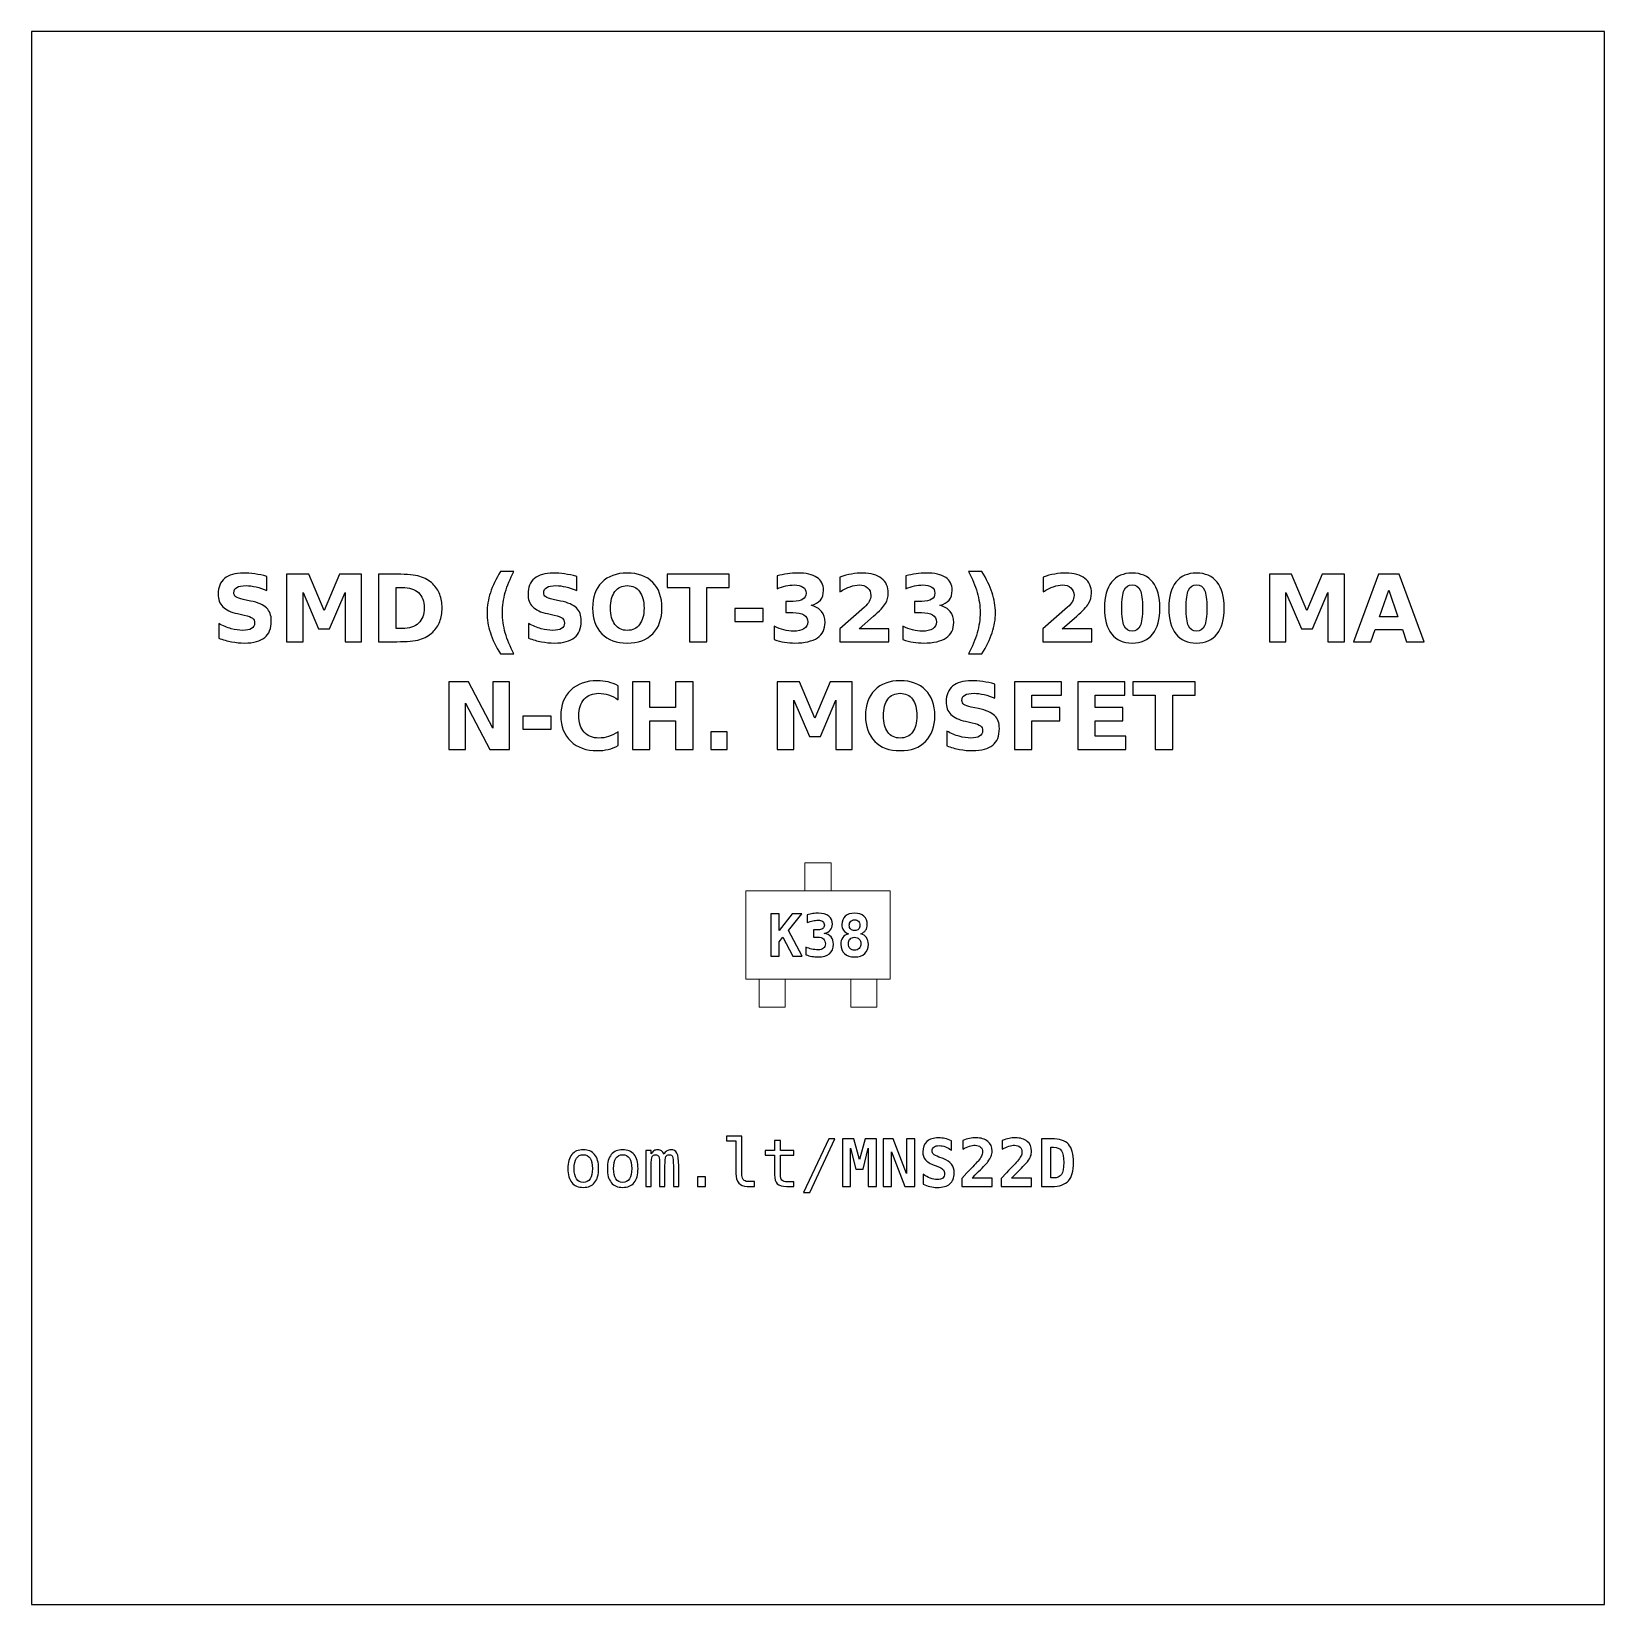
# Model space of a CAD drawing. Header units: centimetres. Extents: x -11.7 to -9.3, y -16.05 to -13.65.
import ezdxf

# ---------------------------------------------------------------- set-up
doc = ezdxf.new("R2010")
doc.units = ezdxf.units.CM
doc.header["$MEASUREMENT"] = 0
doc.layers.add('Layer 1', color=7, linetype='Continuous')

msp = doc.modelspace()

# ---------------------------------------------------------------- linework, layer by layer
at = {"layer": 'Layer 1', "color": 7}
msp.add_lwpolyline([(-11.7, -16.05), (-9.3, -16.05), (-9.3, -13.65), (-11.7, -13.65), (-11.7, -16.05)], close=True, dxfattribs=at)
at = {"layer": 'Layer 1', "color": 7, "lineweight": 9}
for points in [[(-10.52001, -14.9611), (-10.48001, -14.9611), (-10.48001, -14.9186), (-10.52001, -14.9186), (-10.52001, -14.9611)], [(-10.61001, -15.09605), (-10.39001, -15.09605), (-10.39001, -14.96105), (-10.61001, -14.96105), (-10.61001, -15.09605)], [(-10.59001, -15.1385), (-10.55001, -15.1385), (-10.55001, -15.096), (-10.59001, -15.096), (-10.59001, -15.1385)], [(-10.45001, -15.1385), (-10.41001, -15.1385), (-10.41001, -15.096), (-10.45001, -15.096), (-10.45001, -15.1385)]]:
    msp.add_lwpolyline(points, close=True, dxfattribs=at)
at = {"layer": 'Layer 1', "color": 250}
for points, knots in [([(-11.34082, -14.4814), (-11.34082, -14.4814), (-11.34082, -14.50315), (-11.34082, -14.50315), (-11.34082, -14.50315), (-11.34647, -14.50063), (-11.35199, -14.49873), (-11.35735, -14.49744), (-11.35735, -14.49744), (-11.36274, -14.49614), (-11.36782, -14.49551), (-11.37259, -14.49551), (-11.37259, -14.49551), (-11.37892, -14.49551), (-11.38362, -14.49638), (-11.38666, -14.49812), (-11.38666, -14.49812), (-11.38969, -14.49988), (-11.3912, -14.50259), (-11.3912, -14.50626), (-11.3912, -14.50626), (-11.3912, -14.50901), (-11.39019, -14.51117), (-11.38814, -14.5127), (-11.38814, -14.5127), (-11.38609, -14.51423), (-11.38238, -14.51557), (-11.37699, -14.51667), (-11.37699, -14.51667), (-11.37699, -14.51667), (-11.3657, -14.51893), (-11.3657, -14.51893), (-11.3657, -14.51893), (-11.35425, -14.52124), (-11.34614, -14.52472), (-11.34132, -14.52942), (-11.34132, -14.52942), (-11.33649, -14.5341), (-11.33407, -14.54076), (-11.33407, -14.54939), (-11.33407, -14.54939), (-11.33407, -14.56075), (-11.33743, -14.56919), (-11.34416, -14.57472), (-11.34416, -14.57472), (-11.35089, -14.58024), (-11.36116, -14.58302), (-11.37499, -14.58302), (-11.37499, -14.58302), (-11.38153, -14.58302), (-11.38807, -14.58241), (-11.39463, -14.58116), (-11.39463, -14.58116), (-11.40119, -14.57991), (-11.40778, -14.57808), (-11.41434, -14.57566), (-11.41434, -14.57566), (-11.41434, -14.57566), (-11.41434, -14.55327), (-11.41434, -14.55327), (-11.41434, -14.55327), (-11.40778, -14.55675), (-11.40143, -14.55938), (-11.39529, -14.56115), (-11.39529, -14.56115), (-11.38915, -14.56291), (-11.38325, -14.5638), (-11.37756, -14.5638), (-11.37756, -14.5638), (-11.37177, -14.5638), (-11.36733, -14.56284), (-11.36425, -14.56091), (-11.36425, -14.56091), (-11.36116, -14.55898), (-11.35964, -14.55623), (-11.35964, -14.55263), (-11.35964, -14.55263), (-11.35964, -14.54943), (-11.36067, -14.54694), (-11.36276, -14.5452), (-11.36276, -14.5452), (-11.36486, -14.54346), (-11.36902, -14.54189), (-11.37528, -14.54052), (-11.37528, -14.54052), (-11.37528, -14.54052), (-11.38555, -14.53824), (-11.38555, -14.53824), (-11.38555, -14.53824), (-11.39583, -14.53603), (-11.40336, -14.53253), (-11.40811, -14.5277), (-11.40811, -14.5277), (-11.41286, -14.52288), (-11.41523, -14.51637), (-11.41523, -14.50821), (-11.41523, -14.50821), (-11.41523, -14.49795), (-11.41192, -14.49007), (-11.40531, -14.48457), (-11.40531, -14.48457), (-11.3987, -14.47904), (-11.3892, -14.47629), (-11.37678, -14.47629), (-11.37678, -14.47629), (-11.37114, -14.47629), (-11.36533, -14.47672), (-11.35935, -14.47756), (-11.35935, -14.47756), (-11.35338, -14.47841), (-11.3472, -14.47968), (-11.34082, -14.4814)], [0, 0, 0, 0, 0.0357143, 0.0357143, 0.0357143, 0.0357143, 0.0714286, 0.0714286, 0.0714286, 0.0714286, 0.1071429, 0.1071429, 0.1071429, 0.1071429, 0.1428571, 0.1428571, 0.1428571, 0.1428571, 0.1785714, 0.1785714, 0.1785714, 0.1785714, 0.2142857, 0.2142857, 0.2142857, 0.2142857, 0.25, 0.25, 0.25, 0.25, 0.2857143, 0.2857143, 0.2857143, 0.2857143, 0.3214286, 0.3214286, 0.3214286, 0.3214286, 0.3571429, 0.3571429, 0.3571429, 0.3571429, 0.3928571, 0.3928571, 0.3928571, 0.3928571, 0.4285714, 0.4285714, 0.4285714, 0.4285714, 0.4642857, 0.4642857, 0.4642857, 0.4642857, 0.5, 0.5, 0.5, 0.5, 0.5357143, 0.5357143, 0.5357143, 0.5357143, 0.5714286, 0.5714286, 0.5714286, 0.5714286, 0.6071429, 0.6071429, 0.6071429, 0.6071429, 0.6428571, 0.6428571, 0.6428571, 0.6428571, 0.6785714, 0.6785714, 0.6785714, 0.6785714, 0.7142857, 0.7142857, 0.7142857, 0.7142857, 0.75, 0.75, 0.75, 0.75, 0.7857143, 0.7857143, 0.7857143, 0.7857143, 0.8214286, 0.8214286, 0.8214286, 0.8214286, 0.8571429, 0.8571429, 0.8571429, 0.8571429, 0.8928571, 0.8928571, 0.8928571, 0.8928571, 0.9285714, 0.9285714, 0.9285714, 0.9285714, 0.9642857, 0.9642857, 0.9642857, 0.9642857, 1, 1, 1, 1]), ([(-11.31079, -14.47815), (-11.31079, -14.47815), (-11.27704, -14.47815), (-11.27704, -14.47815), (-11.27704, -14.47815), (-11.27704, -14.47815), (-11.25359, -14.53321), (-11.25359, -14.53321), (-11.25359, -14.53321), (-11.25359, -14.53321), (-11.23003, -14.47815), (-11.23003, -14.47815), (-11.23003, -14.47815), (-11.23003, -14.47815), (-11.19635, -14.47815), (-11.19635, -14.47815), (-11.19635, -14.47815), (-11.19635, -14.47815), (-11.19635, -14.58102), (-11.19635, -14.58102), (-11.19635, -14.58102), (-11.19635, -14.58102), (-11.22142, -14.58102), (-11.22142, -14.58102), (-11.22142, -14.58102), (-11.22142, -14.58102), (-11.22142, -14.50578), (-11.22142, -14.50578), (-11.22142, -14.50578), (-11.22142, -14.50578), (-11.24513, -14.56124), (-11.24513, -14.56124), (-11.24513, -14.56124), (-11.24513, -14.56124), (-11.26194, -14.56124), (-11.26194, -14.56124), (-11.26194, -14.56124), (-11.26194, -14.56124), (-11.28565, -14.50578), (-11.28565, -14.50578), (-11.28565, -14.50578), (-11.28565, -14.50578), (-11.28565, -14.58102), (-11.28565, -14.58102), (-11.28565, -14.58102), (-11.28565, -14.58102), (-11.31079, -14.58102), (-11.31079, -14.58102), (-11.31079, -14.58102), (-11.31079, -14.58102), (-11.31079, -14.47815), (-11.31079, -14.47815)], [0, 0, 0, 0, 0.0769231, 0.0769231, 0.0769231, 0.0769231, 0.1538462, 0.1538462, 0.1538462, 0.1538462, 0.2307692, 0.2307692, 0.2307692, 0.2307692, 0.3076923, 0.3076923, 0.3076923, 0.3076923, 0.3846154, 0.3846154, 0.3846154, 0.3846154, 0.4615385, 0.4615385, 0.4615385, 0.4615385, 0.5384615, 0.5384615, 0.5384615, 0.5384615, 0.6153846, 0.6153846, 0.6153846, 0.6153846, 0.6923077, 0.6923077, 0.6923077, 0.6923077, 0.7692308, 0.7692308, 0.7692308, 0.7692308, 0.8461538, 0.8461538, 0.8461538, 0.8461538, 0.9230769, 0.9230769, 0.9230769, 0.9230769, 1, 1, 1, 1]), ([(-11.17036, -14.47815), (-11.17036, -14.47815), (-11.14237, -14.47815), (-11.14237, -14.47815), (-11.14237, -14.47815), (-11.12676, -14.47815), (-11.11514, -14.47926), (-11.1075, -14.48149), (-11.1075, -14.48149), (-11.09985, -14.48372), (-11.09329, -14.48749), (-11.08781, -14.49283), (-11.08781, -14.49283), (-11.08299, -14.49746), (-11.07942, -14.50282), (-11.07706, -14.50889), (-11.07706, -14.50889), (-11.07474, -14.51493), (-11.07356, -14.5218), (-11.07356, -14.52949), (-11.07356, -14.52949), (-11.07356, -14.53725), (-11.07474, -14.54417), (-11.07706, -14.55026), (-11.07706, -14.55026), (-11.07942, -14.55635), (-11.08299, -14.56171), (-11.08781, -14.56634), (-11.08781, -14.56634), (-11.09334, -14.57168), (-11.09995, -14.57545), (-11.10766, -14.57768), (-11.10766, -14.57768), (-11.11538, -14.57991), (-11.12695, -14.58102), (-11.14237, -14.58102), (-11.14237, -14.58102), (-11.14237, -14.58102), (-11.17036, -14.58102), (-11.17036, -14.58102), (-11.17036, -14.58102), (-11.17036, -14.58102), (-11.17036, -14.47815), (-11.17036, -14.47815)], [0, 0, 0, 0, 0.0909091, 0.0909091, 0.0909091, 0.0909091, 0.1818182, 0.1818182, 0.1818182, 0.1818182, 0.2727273, 0.2727273, 0.2727273, 0.2727273, 0.3636364, 0.3636364, 0.3636364, 0.3636364, 0.4545455, 0.4545455, 0.4545455, 0.4545455, 0.5454545, 0.5454545, 0.5454545, 0.5454545, 0.6363636, 0.6363636, 0.6363636, 0.6363636, 0.7272727, 0.7272727, 0.7272727, 0.7272727, 0.8181818, 0.8181818, 0.8181818, 0.8181818, 0.9090909, 0.9090909, 0.9090909, 0.9090909, 1, 1, 1, 1]), ([(-10.96387, -14.59962), (-10.96387, -14.59962), (-10.98433, -14.59962), (-10.98433, -14.59962), (-10.98433, -14.59962), (-10.99136, -14.58829), (-10.99656, -14.57749), (-10.9999, -14.56726), (-10.9999, -14.56726), (-11.00326, -14.55705), (-11.00493, -14.54692), (-11.00493, -14.53685), (-11.00493, -14.53685), (-11.00493, -14.52679), (-11.00324, -14.5166), (-10.99988, -14.5063), (-10.99988, -14.5063), (-10.99649, -14.49598), (-10.99132, -14.48521), (-10.98433, -14.47394), (-10.98433, -14.47394), (-10.98433, -14.47394), (-10.96387, -14.47394), (-10.96387, -14.47394), (-10.96387, -14.47394), (-10.96975, -14.48483), (-10.97415, -14.49548), (-10.97709, -14.50588), (-10.97709, -14.50588), (-10.98003, -14.51627), (-10.98151, -14.52655), (-10.98151, -14.53671), (-10.98151, -14.53671), (-10.98151, -14.54687), (-10.98005, -14.55715), (-10.97714, -14.56759), (-10.97714, -14.56759), (-10.97422, -14.57801), (-10.9698, -14.58869), (-10.96387, -14.59962)], [0, 0, 0, 0, 0.1, 0.1, 0.1, 0.1, 0.2, 0.2, 0.2, 0.2, 0.3, 0.3, 0.3, 0.3, 0.4, 0.4, 0.4, 0.4, 0.5, 0.5, 0.5, 0.5, 0.6, 0.6, 0.6, 0.6, 0.7, 0.7, 0.7, 0.7, 0.8, 0.8, 0.8, 0.8, 0.9, 0.9, 0.9, 0.9, 1, 1, 1, 1]), ([(-10.86803, -14.4814), (-10.86803, -14.4814), (-10.86803, -14.50315), (-10.86803, -14.50315), (-10.86803, -14.50315), (-10.87368, -14.50063), (-10.8792, -14.49873), (-10.88456, -14.49744), (-10.88456, -14.49744), (-10.88995, -14.49614), (-10.89503, -14.49551), (-10.8998, -14.49551), (-10.8998, -14.49551), (-10.90613, -14.49551), (-10.91083, -14.49638), (-10.91387, -14.49812), (-10.91387, -14.49812), (-10.9169, -14.49988), (-10.91841, -14.50259), (-10.91841, -14.50626), (-10.91841, -14.50626), (-10.91841, -14.50901), (-10.9174, -14.51117), (-10.91535, -14.5127), (-10.91535, -14.5127), (-10.9133, -14.51423), (-10.90959, -14.51557), (-10.9042, -14.51667), (-10.9042, -14.51667), (-10.9042, -14.51667), (-10.89291, -14.51893), (-10.89291, -14.51893), (-10.89291, -14.51893), (-10.88146, -14.52124), (-10.87335, -14.52472), (-10.86853, -14.52942), (-10.86853, -14.52942), (-10.8637, -14.5341), (-10.86128, -14.54076), (-10.86128, -14.54939), (-10.86128, -14.54939), (-10.86128, -14.56075), (-10.86464, -14.56919), (-10.87137, -14.57472), (-10.87137, -14.57472), (-10.8781, -14.58024), (-10.88837, -14.58302), (-10.9022, -14.58302), (-10.9022, -14.58302), (-10.90874, -14.58302), (-10.91528, -14.58241), (-10.92184, -14.58116), (-10.92184, -14.58116), (-10.9284, -14.57991), (-10.93499, -14.57808), (-10.94155, -14.57566), (-10.94155, -14.57566), (-10.94155, -14.57566), (-10.94155, -14.55327), (-10.94155, -14.55327), (-10.94155, -14.55327), (-10.93499, -14.55675), (-10.92864, -14.55938), (-10.9225, -14.56115), (-10.9225, -14.56115), (-10.91636, -14.56291), (-10.91046, -14.5638), (-10.90477, -14.5638), (-10.90477, -14.5638), (-10.89898, -14.5638), (-10.89454, -14.56284), (-10.89146, -14.56091), (-10.89146, -14.56091), (-10.88837, -14.55898), (-10.88685, -14.55623), (-10.88685, -14.55263), (-10.88685, -14.55263), (-10.88685, -14.54943), (-10.88788, -14.54694), (-10.88997, -14.5452), (-10.88997, -14.5452), (-10.89207, -14.54346), (-10.89623, -14.54189), (-10.90249, -14.54052), (-10.90249, -14.54052), (-10.90249, -14.54052), (-10.91276, -14.53824), (-10.91276, -14.53824), (-10.91276, -14.53824), (-10.92304, -14.53603), (-10.93057, -14.53253), (-10.93532, -14.5277), (-10.93532, -14.5277), (-10.94007, -14.52288), (-10.94244, -14.51637), (-10.94244, -14.50821), (-10.94244, -14.50821), (-10.94244, -14.49795), (-10.93913, -14.49007), (-10.93252, -14.48457), (-10.93252, -14.48457), (-10.92591, -14.47904), (-10.91641, -14.47629), (-10.90399, -14.47629), (-10.90399, -14.47629), (-10.89835, -14.47629), (-10.89254, -14.47672), (-10.88656, -14.47756), (-10.88656, -14.47756), (-10.88059, -14.47841), (-10.87441, -14.47968), (-10.86803, -14.4814)], [0, 0, 0, 0, 0.0357143, 0.0357143, 0.0357143, 0.0357143, 0.0714286, 0.0714286, 0.0714286, 0.0714286, 0.1071429, 0.1071429, 0.1071429, 0.1071429, 0.1428571, 0.1428571, 0.1428571, 0.1428571, 0.1785714, 0.1785714, 0.1785714, 0.1785714, 0.2142857, 0.2142857, 0.2142857, 0.2142857, 0.25, 0.25, 0.25, 0.25, 0.2857143, 0.2857143, 0.2857143, 0.2857143, 0.3214286, 0.3214286, 0.3214286, 0.3214286, 0.3571429, 0.3571429, 0.3571429, 0.3571429, 0.3928571, 0.3928571, 0.3928571, 0.3928571, 0.4285714, 0.4285714, 0.4285714, 0.4285714, 0.4642857, 0.4642857, 0.4642857, 0.4642857, 0.5, 0.5, 0.5, 0.5, 0.5357143, 0.5357143, 0.5357143, 0.5357143, 0.5714286, 0.5714286, 0.5714286, 0.5714286, 0.6071429, 0.6071429, 0.6071429, 0.6071429, 0.6428571, 0.6428571, 0.6428571, 0.6428571, 0.6785714, 0.6785714, 0.6785714, 0.6785714, 0.7142857, 0.7142857, 0.7142857, 0.7142857, 0.75, 0.75, 0.75, 0.75, 0.7857143, 0.7857143, 0.7857143, 0.7857143, 0.8214286, 0.8214286, 0.8214286, 0.8214286, 0.8571429, 0.8571429, 0.8571429, 0.8571429, 0.8928571, 0.8928571, 0.8928571, 0.8928571, 0.9285714, 0.9285714, 0.9285714, 0.9285714, 0.9642857, 0.9642857, 0.9642857, 0.9642857, 1, 1, 1, 1]), ([(-10.79101, -14.47629), (-10.77448, -14.47629), (-10.76152, -14.48102), (-10.75216, -14.4905), (-10.75216, -14.4905), (-10.74278, -14.49995), (-10.7381, -14.513), (-10.7381, -14.52968), (-10.7381, -14.52968), (-10.7381, -14.54631), (-10.74278, -14.55936), (-10.75216, -14.56881), (-10.75216, -14.56881), (-10.76152, -14.57829), (-10.77448, -14.58302), (-10.79101, -14.58302), (-10.79101, -14.58302), (-10.8075, -14.58302), (-10.82043, -14.57829), (-10.82984, -14.56881), (-10.82984, -14.56881), (-10.83922, -14.55936), (-10.84393, -14.54631), (-10.84393, -14.52968), (-10.84393, -14.52968), (-10.84393, -14.513), (-10.83922, -14.49995), (-10.82984, -14.4905), (-10.82984, -14.4905), (-10.82043, -14.48102), (-10.8075, -14.47629), (-10.79101, -14.47629)], [0, 0, 0, 0, 0.125, 0.125, 0.125, 0.125, 0.25, 0.25, 0.25, 0.25, 0.375, 0.375, 0.375, 0.375, 0.5, 0.5, 0.5, 0.5, 0.625, 0.625, 0.625, 0.625, 0.75, 0.75, 0.75, 0.75, 0.875, 0.875, 0.875, 0.875, 1, 1, 1, 1]), ([(-10.79101, -14.49551), (-10.7991, -14.49551), (-10.80536, -14.49849), (-10.80983, -14.50447), (-10.80983, -14.50447), (-10.81427, -14.51044), (-10.81651, -14.51884), (-10.81651, -14.52968), (-10.81651, -14.52968), (-10.81651, -14.5405), (-10.81427, -14.54887), (-10.80983, -14.55484), (-10.80983, -14.55484), (-10.80536, -14.56082), (-10.7991, -14.5638), (-10.79101, -14.5638), (-10.79101, -14.5638), (-10.78287, -14.5638), (-10.7766, -14.56082), (-10.77213, -14.55484), (-10.77213, -14.55484), (-10.76768, -14.54887), (-10.76545, -14.5405), (-10.76545, -14.52968), (-10.76545, -14.52968), (-10.76545, -14.51884), (-10.76768, -14.51044), (-10.77213, -14.50447), (-10.77213, -14.50447), (-10.7766, -14.49849), (-10.78287, -14.49551), (-10.79101, -14.49551)], [0, 0, 0, 0, 0.125, 0.125, 0.125, 0.125, 0.25, 0.25, 0.25, 0.25, 0.375, 0.375, 0.375, 0.375, 0.5, 0.5, 0.5, 0.5, 0.625, 0.625, 0.625, 0.625, 0.75, 0.75, 0.75, 0.75, 0.875, 0.875, 0.875, 0.875, 1, 1, 1, 1]), ([(-10.73031, -14.47815), (-10.73031, -14.47815), (-10.63551, -14.47815), (-10.63551, -14.47815), (-10.63551, -14.47815), (-10.63551, -14.47815), (-10.63551, -14.49821), (-10.63551, -14.49821), (-10.63551, -14.49821), (-10.63551, -14.49821), (-10.66961, -14.49821), (-10.66961, -14.49821), (-10.66961, -14.49821), (-10.66961, -14.49821), (-10.66961, -14.58102), (-10.66961, -14.58102), (-10.66961, -14.58102), (-10.66961, -14.58102), (-10.69614, -14.58102), (-10.69614, -14.58102), (-10.69614, -14.58102), (-10.69614, -14.58102), (-10.69614, -14.49821), (-10.69614, -14.49821), (-10.69614, -14.49821), (-10.69614, -14.49821), (-10.73031, -14.49821), (-10.73031, -14.49821), (-10.73031, -14.49821), (-10.73031, -14.49821), (-10.73031, -14.47815), (-10.73031, -14.47815)], [0, 0, 0, 0, 0.125, 0.125, 0.125, 0.125, 0.25, 0.25, 0.25, 0.25, 0.375, 0.375, 0.375, 0.375, 0.5, 0.5, 0.5, 0.5, 0.625, 0.625, 0.625, 0.625, 0.75, 0.75, 0.75, 0.75, 0.875, 0.875, 0.875, 0.875, 1, 1, 1, 1]), ([(-10.51044, -14.52554), (-10.50352, -14.52733), (-10.49823, -14.53046), (-10.49463, -14.53488), (-10.49463, -14.53488), (-10.49103, -14.53932), (-10.48922, -14.54494), (-10.48922, -14.55179), (-10.48922, -14.55179), (-10.48922, -14.56199), (-10.49313, -14.56975), (-10.50093, -14.57507), (-10.50093, -14.57507), (-10.50874, -14.58036), (-10.52013, -14.58302), (-10.53511, -14.58302), (-10.53511, -14.58302), (-10.5404, -14.58302), (-10.54569, -14.5826), (-10.55101, -14.58175), (-10.55101, -14.58175), (-10.5563, -14.5809), (-10.56154, -14.57961), (-10.56674, -14.57792), (-10.56674, -14.57792), (-10.56674, -14.57792), (-10.56674, -14.55745), (-10.56674, -14.55745), (-10.56674, -14.55745), (-10.56178, -14.55992), (-10.55686, -14.56181), (-10.55197, -14.56308), (-10.55197, -14.56308), (-10.54708, -14.56432), (-10.54226, -14.56496), (-10.53753, -14.56496), (-10.53753, -14.56496), (-10.5305, -14.56496), (-10.52511, -14.56373), (-10.52137, -14.56131), (-10.52137, -14.56131), (-10.51763, -14.55887), (-10.51575, -14.55539), (-10.51575, -14.55082), (-10.51575, -14.55082), (-10.51575, -14.54614), (-10.51768, -14.54259), (-10.52151, -14.54019), (-10.52151, -14.54019), (-10.52535, -14.53777), (-10.53101, -14.53657), (-10.53849, -14.53657), (-10.53849, -14.53657), (-10.53849, -14.53657), (-10.5491, -14.53657), (-10.5491, -14.53657), (-10.5491, -14.53657), (-10.5491, -14.53657), (-10.5491, -14.51947), (-10.5491, -14.51947), (-10.5491, -14.51947), (-10.5491, -14.51947), (-10.53795, -14.51947), (-10.53795, -14.51947), (-10.53795, -14.51947), (-10.53127, -14.51947), (-10.52633, -14.51844), (-10.52307, -14.51634), (-10.52307, -14.51634), (-10.5198, -14.51425), (-10.51817, -14.51108), (-10.51817, -14.50682), (-10.51817, -14.50682), (-10.51817, -14.50287), (-10.51975, -14.49981), (-10.52292, -14.49767), (-10.52292, -14.49767), (-10.5261, -14.49551), (-10.53057, -14.49443), (-10.53635, -14.49443), (-10.53635, -14.49443), (-10.54063, -14.49443), (-10.54494, -14.4949), (-10.54931, -14.49586), (-10.54931, -14.49586), (-10.55366, -14.49682), (-10.55799, -14.49826), (-10.56232, -14.50014), (-10.56232, -14.50014), (-10.56232, -14.50014), (-10.56232, -14.48071), (-10.56232, -14.48071), (-10.56232, -14.48071), (-10.55707, -14.47923), (-10.5519, -14.47813), (-10.54675, -14.4774), (-10.54675, -14.4774), (-10.5416, -14.47667), (-10.53657, -14.47629), (-10.5316, -14.47629), (-10.5316, -14.47629), (-10.51824, -14.47629), (-10.50823, -14.47848), (-10.50159, -14.48288), (-10.50159, -14.48288), (-10.49496, -14.48725), (-10.49165, -14.49386), (-10.49165, -14.50268), (-10.49165, -14.50268), (-10.49165, -14.50868), (-10.49322, -14.51362), (-10.4964, -14.51745), (-10.4964, -14.51745), (-10.49957, -14.52128), (-10.50425, -14.52399), (-10.51044, -14.52554)], [0, 0, 0, 0, 0.0344828, 0.0344828, 0.0344828, 0.0344828, 0.0689655, 0.0689655, 0.0689655, 0.0689655, 0.1034483, 0.1034483, 0.1034483, 0.1034483, 0.137931, 0.137931, 0.137931, 0.137931, 0.1724138, 0.1724138, 0.1724138, 0.1724138, 0.2068966, 0.2068966, 0.2068966, 0.2068966, 0.2413793, 0.2413793, 0.2413793, 0.2413793, 0.2758621, 0.2758621, 0.2758621, 0.2758621, 0.3103448, 0.3103448, 0.3103448, 0.3103448, 0.3448276, 0.3448276, 0.3448276, 0.3448276, 0.3793103, 0.3793103, 0.3793103, 0.3793103, 0.4137931, 0.4137931, 0.4137931, 0.4137931, 0.4482759, 0.4482759, 0.4482759, 0.4482759, 0.4827586, 0.4827586, 0.4827586, 0.4827586, 0.5172414, 0.5172414, 0.5172414, 0.5172414, 0.5517241, 0.5517241, 0.5517241, 0.5517241, 0.5862069, 0.5862069, 0.5862069, 0.5862069, 0.6206897, 0.6206897, 0.6206897, 0.6206897, 0.6551724, 0.6551724, 0.6551724, 0.6551724, 0.6896552, 0.6896552, 0.6896552, 0.6896552, 0.7241379, 0.7241379, 0.7241379, 0.7241379, 0.7586207, 0.7586207, 0.7586207, 0.7586207, 0.7931034, 0.7931034, 0.7931034, 0.7931034, 0.8275862, 0.8275862, 0.8275862, 0.8275862, 0.862069, 0.862069, 0.862069, 0.862069, 0.8965517, 0.8965517, 0.8965517, 0.8965517, 0.9310345, 0.9310345, 0.9310345, 0.9310345, 0.9655172, 0.9655172, 0.9655172, 0.9655172, 1, 1, 1, 1]), ([(-10.43732, -14.56152), (-10.43732, -14.56152), (-10.39204, -14.56152), (-10.39204, -14.56152), (-10.39204, -14.56152), (-10.39204, -14.56152), (-10.39204, -14.58102), (-10.39204, -14.58102), (-10.39204, -14.58102), (-10.39204, -14.58102), (-10.46681, -14.58102), (-10.46681, -14.58102), (-10.46681, -14.58102), (-10.46681, -14.58102), (-10.46681, -14.56152), (-10.46681, -14.56152), (-10.46681, -14.56152), (-10.46681, -14.56152), (-10.42925, -14.52839), (-10.42925, -14.52839), (-10.42925, -14.52839), (-10.42589, -14.52535), (-10.42342, -14.52239), (-10.42182, -14.5195), (-10.42182, -14.5195), (-10.4202, -14.5166), (-10.4194, -14.51359), (-10.4194, -14.51046), (-10.4194, -14.51046), (-10.4194, -14.50564), (-10.42102, -14.50176), (-10.42426, -14.49882), (-10.42426, -14.49882), (-10.42749, -14.49588), (-10.43179, -14.49443), (-10.43718, -14.49443), (-10.43718, -14.49443), (-10.44131, -14.49443), (-10.44583, -14.49532), (-10.45075, -14.49708), (-10.45075, -14.49708), (-10.45566, -14.49885), (-10.46093, -14.50148), (-10.46653, -14.50496), (-10.46653, -14.50496), (-10.46653, -14.50496), (-10.46653, -14.48236), (-10.46653, -14.48236), (-10.46653, -14.48236), (-10.46055, -14.48039), (-10.45465, -14.47888), (-10.44882, -14.47785), (-10.44882, -14.47785), (-10.44298, -14.47681), (-10.43727, -14.47629), (-10.43165, -14.47629), (-10.43165, -14.47629), (-10.41935, -14.47629), (-10.40978, -14.479), (-10.40296, -14.48443), (-10.40296, -14.48443), (-10.39614, -14.48984), (-10.39273, -14.49739), (-10.39273, -14.5071), (-10.39273, -14.5071), (-10.39273, -14.5127), (-10.39418, -14.51792), (-10.39708, -14.52277), (-10.39708, -14.52277), (-10.39997, -14.52761), (-10.40606, -14.5341), (-10.41533, -14.54224), (-10.41533, -14.54224), (-10.41533, -14.54224), (-10.43732, -14.56152), (-10.43732, -14.56152)], [0, 0, 0, 0, 0.0526316, 0.0526316, 0.0526316, 0.0526316, 0.1052632, 0.1052632, 0.1052632, 0.1052632, 0.1578947, 0.1578947, 0.1578947, 0.1578947, 0.2105263, 0.2105263, 0.2105263, 0.2105263, 0.2631579, 0.2631579, 0.2631579, 0.2631579, 0.3157895, 0.3157895, 0.3157895, 0.3157895, 0.3684211, 0.3684211, 0.3684211, 0.3684211, 0.4210526, 0.4210526, 0.4210526, 0.4210526, 0.4736842, 0.4736842, 0.4736842, 0.4736842, 0.5263158, 0.5263158, 0.5263158, 0.5263158, 0.5789474, 0.5789474, 0.5789474, 0.5789474, 0.6315789, 0.6315789, 0.6315789, 0.6315789, 0.6842105, 0.6842105, 0.6842105, 0.6842105, 0.7368421, 0.7368421, 0.7368421, 0.7368421, 0.7894737, 0.7894737, 0.7894737, 0.7894737, 0.8421053, 0.8421053, 0.8421053, 0.8421053, 0.8947368, 0.8947368, 0.8947368, 0.8947368, 0.9473684, 0.9473684, 0.9473684, 0.9473684, 1, 1, 1, 1]), ([(-10.31406, -14.52554), (-10.30714, -14.52733), (-10.30185, -14.53046), (-10.29825, -14.53488), (-10.29825, -14.53488), (-10.29465, -14.53932), (-10.29284, -14.54494), (-10.29284, -14.55179), (-10.29284, -14.55179), (-10.29284, -14.56199), (-10.29675, -14.56975), (-10.30455, -14.57507), (-10.30455, -14.57507), (-10.31236, -14.58036), (-10.32375, -14.58302), (-10.33873, -14.58302), (-10.33873, -14.58302), (-10.34402, -14.58302), (-10.34931, -14.5826), (-10.35463, -14.58175), (-10.35463, -14.58175), (-10.35992, -14.5809), (-10.36516, -14.57961), (-10.37036, -14.57792), (-10.37036, -14.57792), (-10.37036, -14.57792), (-10.37036, -14.55745), (-10.37036, -14.55745), (-10.37036, -14.55745), (-10.3654, -14.55992), (-10.36048, -14.56181), (-10.35559, -14.56308), (-10.35559, -14.56308), (-10.3507, -14.56432), (-10.34588, -14.56496), (-10.34115, -14.56496), (-10.34115, -14.56496), (-10.33412, -14.56496), (-10.32873, -14.56373), (-10.32499, -14.56131), (-10.32499, -14.56131), (-10.32125, -14.55887), (-10.31937, -14.55539), (-10.31937, -14.55082), (-10.31937, -14.55082), (-10.31937, -14.54614), (-10.3213, -14.54259), (-10.32513, -14.54019), (-10.32513, -14.54019), (-10.32897, -14.53777), (-10.33463, -14.53657), (-10.34211, -14.53657), (-10.34211, -14.53657), (-10.34211, -14.53657), (-10.35272, -14.53657), (-10.35272, -14.53657), (-10.35272, -14.53657), (-10.35272, -14.53657), (-10.35272, -14.51947), (-10.35272, -14.51947), (-10.35272, -14.51947), (-10.35272, -14.51947), (-10.34157, -14.51947), (-10.34157, -14.51947), (-10.34157, -14.51947), (-10.33489, -14.51947), (-10.32995, -14.51844), (-10.32669, -14.51634), (-10.32669, -14.51634), (-10.32342, -14.51425), (-10.32179, -14.51108), (-10.32179, -14.50682), (-10.32179, -14.50682), (-10.32179, -14.50287), (-10.32337, -14.49981), (-10.32654, -14.49767), (-10.32654, -14.49767), (-10.32972, -14.49551), (-10.33419, -14.49443), (-10.33997, -14.49443), (-10.33997, -14.49443), (-10.34425, -14.49443), (-10.34856, -14.4949), (-10.35293, -14.49586), (-10.35293, -14.49586), (-10.35728, -14.49682), (-10.36161, -14.49826), (-10.36594, -14.50014), (-10.36594, -14.50014), (-10.36594, -14.50014), (-10.36594, -14.48071), (-10.36594, -14.48071), (-10.36594, -14.48071), (-10.36069, -14.47923), (-10.35552, -14.47813), (-10.35037, -14.4774), (-10.35037, -14.4774), (-10.34522, -14.47667), (-10.34019, -14.47629), (-10.33522, -14.47629), (-10.33522, -14.47629), (-10.32186, -14.47629), (-10.31185, -14.47848), (-10.30521, -14.48288), (-10.30521, -14.48288), (-10.29858, -14.48725), (-10.29527, -14.49386), (-10.29527, -14.50268), (-10.29527, -14.50268), (-10.29527, -14.50868), (-10.29684, -14.51362), (-10.30002, -14.51745), (-10.30002, -14.51745), (-10.30319, -14.52128), (-10.30787, -14.52399), (-10.31406, -14.52554)], [0, 0, 0, 0, 0.0344828, 0.0344828, 0.0344828, 0.0344828, 0.0689655, 0.0689655, 0.0689655, 0.0689655, 0.1034483, 0.1034483, 0.1034483, 0.1034483, 0.137931, 0.137931, 0.137931, 0.137931, 0.1724138, 0.1724138, 0.1724138, 0.1724138, 0.2068966, 0.2068966, 0.2068966, 0.2068966, 0.2413793, 0.2413793, 0.2413793, 0.2413793, 0.2758621, 0.2758621, 0.2758621, 0.2758621, 0.3103448, 0.3103448, 0.3103448, 0.3103448, 0.3448276, 0.3448276, 0.3448276, 0.3448276, 0.3793103, 0.3793103, 0.3793103, 0.3793103, 0.4137931, 0.4137931, 0.4137931, 0.4137931, 0.4482759, 0.4482759, 0.4482759, 0.4482759, 0.4827586, 0.4827586, 0.4827586, 0.4827586, 0.5172414, 0.5172414, 0.5172414, 0.5172414, 0.5517241, 0.5517241, 0.5517241, 0.5517241, 0.5862069, 0.5862069, 0.5862069, 0.5862069, 0.6206897, 0.6206897, 0.6206897, 0.6206897, 0.6551724, 0.6551724, 0.6551724, 0.6551724, 0.6896552, 0.6896552, 0.6896552, 0.6896552, 0.7241379, 0.7241379, 0.7241379, 0.7241379, 0.7586207, 0.7586207, 0.7586207, 0.7586207, 0.7931034, 0.7931034, 0.7931034, 0.7931034, 0.8275862, 0.8275862, 0.8275862, 0.8275862, 0.862069, 0.862069, 0.862069, 0.862069, 0.8965517, 0.8965517, 0.8965517, 0.8965517, 0.9310345, 0.9310345, 0.9310345, 0.9310345, 0.9655172, 0.9655172, 0.9655172, 0.9655172, 1, 1, 1, 1]), ([(-10.27031, -14.59962), (-10.26443, -14.58869), (-10.26001, -14.57801), (-10.25707, -14.56759), (-10.25707, -14.56759), (-10.25413, -14.55715), (-10.25267, -14.54687), (-10.25267, -14.53671), (-10.25267, -14.53671), (-10.25267, -14.52655), (-10.25413, -14.51627), (-10.25707, -14.50588), (-10.25707, -14.50588), (-10.26001, -14.49548), (-10.26443, -14.48483), (-10.27031, -14.47394), (-10.27031, -14.47394), (-10.27031, -14.47394), (-10.24985, -14.47394), (-10.24985, -14.47394), (-10.24985, -14.47394), (-10.24287, -14.48521), (-10.23769, -14.49598), (-10.2343, -14.5063), (-10.2343, -14.5063), (-10.23094, -14.5166), (-10.22925, -14.52679), (-10.22925, -14.53685), (-10.22925, -14.53685), (-10.22925, -14.54692), (-10.23092, -14.55705), (-10.23428, -14.56726), (-10.23428, -14.56726), (-10.23762, -14.57749), (-10.24282, -14.58829), (-10.24985, -14.59962), (-10.24985, -14.59962), (-10.24985, -14.59962), (-10.27031, -14.59962), (-10.27031, -14.59962)], [0, 0, 0, 0, 0.1, 0.1, 0.1, 0.1, 0.2, 0.2, 0.2, 0.2, 0.3, 0.3, 0.3, 0.3, 0.4, 0.4, 0.4, 0.4, 0.5, 0.5, 0.5, 0.5, 0.6, 0.6, 0.6, 0.6, 0.7, 0.7, 0.7, 0.7, 0.8, 0.8, 0.8, 0.8, 0.9, 0.9, 0.9, 0.9, 1, 1, 1, 1]), ([(-10.12732, -14.56152), (-10.12732, -14.56152), (-10.08204, -14.56152), (-10.08204, -14.56152), (-10.08204, -14.56152), (-10.08204, -14.56152), (-10.08204, -14.58102), (-10.08204, -14.58102), (-10.08204, -14.58102), (-10.08204, -14.58102), (-10.15681, -14.58102), (-10.15681, -14.58102), (-10.15681, -14.58102), (-10.15681, -14.58102), (-10.15681, -14.56152), (-10.15681, -14.56152), (-10.15681, -14.56152), (-10.15681, -14.56152), (-10.11925, -14.52839), (-10.11925, -14.52839), (-10.11925, -14.52839), (-10.11589, -14.52535), (-10.11342, -14.52239), (-10.11182, -14.5195), (-10.11182, -14.5195), (-10.1102, -14.5166), (-10.1094, -14.51359), (-10.1094, -14.51046), (-10.1094, -14.51046), (-10.1094, -14.50564), (-10.11102, -14.50176), (-10.11426, -14.49882), (-10.11426, -14.49882), (-10.11749, -14.49588), (-10.12179, -14.49443), (-10.12718, -14.49443), (-10.12718, -14.49443), (-10.13131, -14.49443), (-10.13583, -14.49532), (-10.14075, -14.49708), (-10.14075, -14.49708), (-10.14566, -14.49885), (-10.15093, -14.50148), (-10.15653, -14.50496), (-10.15653, -14.50496), (-10.15653, -14.50496), (-10.15653, -14.48236), (-10.15653, -14.48236), (-10.15653, -14.48236), (-10.15055, -14.48039), (-10.14465, -14.47888), (-10.13882, -14.47785), (-10.13882, -14.47785), (-10.13298, -14.47681), (-10.12727, -14.47629), (-10.12165, -14.47629), (-10.12165, -14.47629), (-10.10935, -14.47629), (-10.09978, -14.479), (-10.09296, -14.48443), (-10.09296, -14.48443), (-10.08614, -14.48984), (-10.08273, -14.49739), (-10.08273, -14.5071), (-10.08273, -14.5071), (-10.08273, -14.5127), (-10.08418, -14.51792), (-10.08708, -14.52277), (-10.08708, -14.52277), (-10.08997, -14.52761), (-10.09606, -14.5341), (-10.10533, -14.54224), (-10.10533, -14.54224), (-10.10533, -14.54224), (-10.12732, -14.56152), (-10.12732, -14.56152)], [0, 0, 0, 0, 0.0526316, 0.0526316, 0.0526316, 0.0526316, 0.1052632, 0.1052632, 0.1052632, 0.1052632, 0.1578947, 0.1578947, 0.1578947, 0.1578947, 0.2105263, 0.2105263, 0.2105263, 0.2105263, 0.2631579, 0.2631579, 0.2631579, 0.2631579, 0.3157895, 0.3157895, 0.3157895, 0.3157895, 0.3684211, 0.3684211, 0.3684211, 0.3684211, 0.4210526, 0.4210526, 0.4210526, 0.4210526, 0.4736842, 0.4736842, 0.4736842, 0.4736842, 0.5263158, 0.5263158, 0.5263158, 0.5263158, 0.5789474, 0.5789474, 0.5789474, 0.5789474, 0.6315789, 0.6315789, 0.6315789, 0.6315789, 0.6842105, 0.6842105, 0.6842105, 0.6842105, 0.7368421, 0.7368421, 0.7368421, 0.7368421, 0.7894737, 0.7894737, 0.7894737, 0.7894737, 0.8421053, 0.8421053, 0.8421053, 0.8421053, 0.8947368, 0.8947368, 0.8947368, 0.8947368, 0.9473684, 0.9473684, 0.9473684, 0.9473684, 1, 1, 1, 1]), ([(-9.97835, -14.52968), (-9.97835, -14.54673), (-9.98202, -14.55988), (-9.98938, -14.56914), (-9.98938, -14.56914), (-9.99672, -14.57839), (-10.00716, -14.58302), (-10.02066, -14.58302), (-10.02066, -14.58302), (-10.03421, -14.58302), (-10.04467, -14.57839), (-10.05201, -14.56914), (-10.05201, -14.56914), (-10.05937, -14.55988), (-10.06304, -14.54673), (-10.06304, -14.52968), (-10.06304, -14.52968), (-10.06304, -14.51261), (-10.05937, -14.49943), (-10.05201, -14.49017), (-10.05201, -14.49017), (-10.04467, -14.48093), (-10.03421, -14.47629), (-10.02066, -14.47629), (-10.02066, -14.47629), (-10.00716, -14.47629), (-9.99672, -14.48093), (-9.98938, -14.49017), (-9.98938, -14.49017), (-9.98202, -14.49943), (-9.97835, -14.51261), (-9.97835, -14.52968)], [0, 0, 0, 0, 0.125, 0.125, 0.125, 0.125, 0.25, 0.25, 0.25, 0.25, 0.375, 0.375, 0.375, 0.375, 0.5, 0.5, 0.5, 0.5, 0.625, 0.625, 0.625, 0.625, 0.75, 0.75, 0.75, 0.75, 0.875, 0.875, 0.875, 0.875, 1, 1, 1, 1]), ([(-10.00488, -14.52949), (-10.00488, -14.51663), (-10.00608, -14.50757), (-10.0085, -14.5023), (-10.0085, -14.5023), (-10.0109, -14.49706), (-10.01497, -14.49443), (-10.02066, -14.49443), (-10.02066, -14.49443), (-10.02635, -14.49443), (-10.03042, -14.49706), (-10.03287, -14.5023), (-10.03287, -14.5023), (-10.03529, -14.50757), (-10.03651, -14.51663), (-10.03651, -14.52949), (-10.03651, -14.52949), (-10.03651, -14.54247), (-10.03529, -14.55165), (-10.03287, -14.55696), (-10.03287, -14.55696), (-10.03042, -14.5623), (-10.02635, -14.56496), (-10.02066, -14.56496), (-10.02066, -14.56496), (-10.01502, -14.56496), (-10.01097, -14.5623), (-10.00852, -14.55696), (-10.00852, -14.55696), (-10.0061, -14.55165), (-10.00488, -14.54247), (-10.00488, -14.52949)], [0, 0, 0, 0, 0.125, 0.125, 0.125, 0.125, 0.25, 0.25, 0.25, 0.25, 0.375, 0.375, 0.375, 0.375, 0.5, 0.5, 0.5, 0.5, 0.625, 0.625, 0.625, 0.625, 0.75, 0.75, 0.75, 0.75, 0.875, 0.875, 0.875, 0.875, 1, 1, 1, 1]), ([(-9.88016, -14.52968), (-9.88016, -14.54673), (-9.88383, -14.55988), (-9.89119, -14.56914), (-9.89119, -14.56914), (-9.89853, -14.57839), (-9.90897, -14.58302), (-9.92247, -14.58302), (-9.92247, -14.58302), (-9.93602, -14.58302), (-9.94648, -14.57839), (-9.95382, -14.56914), (-9.95382, -14.56914), (-9.96118, -14.55988), (-9.96485, -14.54673), (-9.96485, -14.52968), (-9.96485, -14.52968), (-9.96485, -14.51261), (-9.96118, -14.49943), (-9.95382, -14.49017), (-9.95382, -14.49017), (-9.94648, -14.48093), (-9.93602, -14.47629), (-9.92247, -14.47629), (-9.92247, -14.47629), (-9.90897, -14.47629), (-9.89853, -14.48093), (-9.89119, -14.49017), (-9.89119, -14.49017), (-9.88383, -14.49943), (-9.88016, -14.51261), (-9.88016, -14.52968)], [0, 0, 0, 0, 0.125, 0.125, 0.125, 0.125, 0.25, 0.25, 0.25, 0.25, 0.375, 0.375, 0.375, 0.375, 0.5, 0.5, 0.5, 0.5, 0.625, 0.625, 0.625, 0.625, 0.75, 0.75, 0.75, 0.75, 0.875, 0.875, 0.875, 0.875, 1, 1, 1, 1]), ([(-9.90669, -14.52949), (-9.90669, -14.51663), (-9.90789, -14.50757), (-9.91031, -14.5023), (-9.91031, -14.5023), (-9.91271, -14.49706), (-9.91678, -14.49443), (-9.92247, -14.49443), (-9.92247, -14.49443), (-9.92816, -14.49443), (-9.93223, -14.49706), (-9.93468, -14.5023), (-9.93468, -14.5023), (-9.9371, -14.50757), (-9.93832, -14.51663), (-9.93832, -14.52949), (-9.93832, -14.52949), (-9.93832, -14.54247), (-9.9371, -14.55165), (-9.93468, -14.55696), (-9.93468, -14.55696), (-9.93223, -14.5623), (-9.92816, -14.56496), (-9.92247, -14.56496), (-9.92247, -14.56496), (-9.91683, -14.56496), (-9.91278, -14.5623), (-9.91033, -14.55696), (-9.91033, -14.55696), (-9.90791, -14.55165), (-9.90669, -14.54247), (-9.90669, -14.52949)], [0, 0, 0, 0, 0.125, 0.125, 0.125, 0.125, 0.25, 0.25, 0.25, 0.25, 0.375, 0.375, 0.375, 0.375, 0.5, 0.5, 0.5, 0.5, 0.625, 0.625, 0.625, 0.625, 0.75, 0.75, 0.75, 0.75, 0.875, 0.875, 0.875, 0.875, 1, 1, 1, 1]), ([(-9.81132, -14.47815), (-9.81132, -14.47815), (-9.77757, -14.47815), (-9.77757, -14.47815), (-9.77757, -14.47815), (-9.77757, -14.47815), (-9.75412, -14.53321), (-9.75412, -14.53321), (-9.75412, -14.53321), (-9.75412, -14.53321), (-9.73056, -14.47815), (-9.73056, -14.47815), (-9.73056, -14.47815), (-9.73056, -14.47815), (-9.69688, -14.47815), (-9.69688, -14.47815), (-9.69688, -14.47815), (-9.69688, -14.47815), (-9.69688, -14.58102), (-9.69688, -14.58102), (-9.69688, -14.58102), (-9.69688, -14.58102), (-9.72195, -14.58102), (-9.72195, -14.58102), (-9.72195, -14.58102), (-9.72195, -14.58102), (-9.72195, -14.50578), (-9.72195, -14.50578), (-9.72195, -14.50578), (-9.72195, -14.50578), (-9.74566, -14.56124), (-9.74566, -14.56124), (-9.74566, -14.56124), (-9.74566, -14.56124), (-9.76247, -14.56124), (-9.76247, -14.56124), (-9.76247, -14.56124), (-9.76247, -14.56124), (-9.78618, -14.50578), (-9.78618, -14.50578), (-9.78618, -14.50578), (-9.78618, -14.50578), (-9.78618, -14.58102), (-9.78618, -14.58102), (-9.78618, -14.58102), (-9.78618, -14.58102), (-9.81132, -14.58102), (-9.81132, -14.58102), (-9.81132, -14.58102), (-9.81132, -14.58102), (-9.81132, -14.47815), (-9.81132, -14.47815)], [0, 0, 0, 0, 0.0769231, 0.0769231, 0.0769231, 0.0769231, 0.1538462, 0.1538462, 0.1538462, 0.1538462, 0.2307692, 0.2307692, 0.2307692, 0.2307692, 0.3076923, 0.3076923, 0.3076923, 0.3076923, 0.3846154, 0.3846154, 0.3846154, 0.3846154, 0.4615385, 0.4615385, 0.4615385, 0.4615385, 0.5384615, 0.5384615, 0.5384615, 0.5384615, 0.6153846, 0.6153846, 0.6153846, 0.6153846, 0.6923077, 0.6923077, 0.6923077, 0.6923077, 0.7692308, 0.7692308, 0.7692308, 0.7692308, 0.8461538, 0.8461538, 0.8461538, 0.8461538, 0.9230769, 0.9230769, 0.9230769, 0.9230769, 1, 1, 1, 1]), ([(-9.60847, -14.5623), (-9.60847, -14.5623), (-9.64996, -14.5623), (-9.64996, -14.5623), (-9.64996, -14.5623), (-9.64996, -14.5623), (-9.6565, -14.58102), (-9.6565, -14.58102), (-9.6565, -14.58102), (-9.6565, -14.58102), (-9.68317, -14.58102), (-9.68317, -14.58102), (-9.68317, -14.58102), (-9.68317, -14.58102), (-9.64507, -14.47815), (-9.64507, -14.47815), (-9.64507, -14.47815), (-9.64507, -14.47815), (-9.61344, -14.47815), (-9.61344, -14.47815), (-9.61344, -14.47815), (-9.61344, -14.47815), (-9.57534, -14.58102), (-9.57534, -14.58102), (-9.57534, -14.58102), (-9.57534, -14.58102), (-9.60201, -14.58102), (-9.60201, -14.58102), (-9.60201, -14.58102), (-9.60201, -14.58102), (-9.60847, -14.5623), (-9.60847, -14.5623)], [0, 0, 0, 0, 0.125, 0.125, 0.125, 0.125, 0.25, 0.25, 0.25, 0.25, 0.375, 0.375, 0.375, 0.375, 0.5, 0.5, 0.5, 0.5, 0.625, 0.625, 0.625, 0.625, 0.75, 0.75, 0.75, 0.75, 0.875, 0.875, 0.875, 0.875, 1, 1, 1, 1]), ([(-11.14383, -14.49821), (-11.14383, -14.49821), (-11.14383, -14.56096), (-11.14383, -14.56096), (-11.14383, -14.56096), (-11.14383, -14.56096), (-11.13433, -14.56096), (-11.13433, -14.56096), (-11.13433, -14.56096), (-11.12349, -14.56096), (-11.11521, -14.55828), (-11.1095, -14.55289), (-11.1095, -14.55289), (-11.10378, -14.54753), (-11.10091, -14.53972), (-11.10091, -14.52949), (-11.10091, -14.52949), (-11.10091, -14.51928), (-11.10376, -14.51152), (-11.10945, -14.50621), (-11.10945, -14.50621), (-11.11514, -14.50087), (-11.12344, -14.49821), (-11.13433, -14.49821), (-11.13433, -14.49821), (-11.13433, -14.49821), (-11.14383, -14.49821), (-11.14383, -14.49821)], [0, 0, 0, 0, 0.1428571, 0.1428571, 0.1428571, 0.1428571, 0.2857143, 0.2857143, 0.2857143, 0.2857143, 0.4285714, 0.4285714, 0.4285714, 0.4285714, 0.5714286, 0.5714286, 0.5714286, 0.5714286, 0.7142857, 0.7142857, 0.7142857, 0.7142857, 0.8571429, 0.8571429, 0.8571429, 0.8571429, 1, 1, 1, 1]), ([(-9.64335, -14.5432), (-9.64335, -14.5432), (-9.61515, -14.5432), (-9.61515, -14.5432), (-9.61515, -14.5432), (-9.61515, -14.5432), (-9.62922, -14.50228), (-9.62922, -14.50228), (-9.62922, -14.50228), (-9.62922, -14.50228), (-9.64335, -14.5432), (-9.64335, -14.5432)], [0, 0, 0, 0, 0.3333333, 0.3333333, 0.3333333, 0.3333333, 0.6666667, 0.6666667, 0.6666667, 0.6666667, 1, 1, 1, 1]), ([(-10.62709, -14.53039), (-10.62709, -14.53039), (-10.58381, -14.53039), (-10.58381, -14.53039), (-10.58381, -14.53039), (-10.58381, -14.53039), (-10.58381, -14.55045), (-10.58381, -14.55045), (-10.58381, -14.55045), (-10.58381, -14.55045), (-10.62709, -14.55045), (-10.62709, -14.55045), (-10.62709, -14.55045), (-10.62709, -14.55045), (-10.62709, -14.53039), (-10.62709, -14.53039)], [0, 0, 0, 0, 0.25, 0.25, 0.25, 0.25, 0.5, 0.5, 0.5, 0.5, 0.75, 0.75, 0.75, 0.75, 1, 1, 1, 1]), ([(-11.06309, -14.6424), (-11.06309, -14.6424), (-11.03346, -14.6424), (-11.03346, -14.6424), (-11.03346, -14.6424), (-11.03346, -14.6424), (-10.99604, -14.71296), (-10.99604, -14.71296), (-10.99604, -14.71296), (-10.99604, -14.71296), (-10.99604, -14.6424), (-10.99604, -14.6424), (-10.99604, -14.6424), (-10.99604, -14.6424), (-10.9709, -14.6424), (-10.9709, -14.6424), (-10.9709, -14.6424), (-10.9709, -14.6424), (-10.9709, -14.74527), (-10.9709, -14.74527), (-10.9709, -14.74527), (-10.9709, -14.74527), (-11.00053, -14.74527), (-11.00053, -14.74527), (-11.00053, -14.74527), (-11.00053, -14.74527), (-11.03795, -14.67471), (-11.03795, -14.67471), (-11.03795, -14.67471), (-11.03795, -14.67471), (-11.03795, -14.74527), (-11.03795, -14.74527), (-11.03795, -14.74527), (-11.03795, -14.74527), (-11.06309, -14.74527), (-11.06309, -14.74527), (-11.06309, -14.74527), (-11.06309, -14.74527), (-11.06309, -14.6424), (-11.06309, -14.6424)], [0, 0, 0, 0, 0.1, 0.1, 0.1, 0.1, 0.2, 0.2, 0.2, 0.2, 0.3, 0.3, 0.3, 0.3, 0.4, 0.4, 0.4, 0.4, 0.5, 0.5, 0.5, 0.5, 0.6, 0.6, 0.6, 0.6, 0.7, 0.7, 0.7, 0.7, 0.8, 0.8, 0.8, 0.8, 0.9, 0.9, 0.9, 0.9, 1, 1, 1, 1]), ([(-10.80486, -14.73963), (-10.80972, -14.74214), (-10.8148, -14.74405), (-10.8201, -14.74534), (-10.8201, -14.74534), (-10.82536, -14.74663), (-10.83089, -14.74727), (-10.83663, -14.74727), (-10.83663, -14.74727), (-10.85375, -14.74727), (-10.86732, -14.74247), (-10.87734, -14.7329), (-10.87734, -14.7329), (-10.88736, -14.72333), (-10.89237, -14.71035), (-10.89237, -14.69393), (-10.89237, -14.69393), (-10.89237, -14.67749), (-10.88736, -14.66448), (-10.87734, -14.65491), (-10.87734, -14.65491), (-10.86732, -14.64534), (-10.85375, -14.64054), (-10.83663, -14.64054), (-10.83663, -14.64054), (-10.83089, -14.64054), (-10.82536, -14.64118), (-10.8201, -14.64247), (-10.8201, -14.64247), (-10.8148, -14.64376), (-10.80972, -14.64567), (-10.80486, -14.64819), (-10.80486, -14.64819), (-10.80486, -14.64819), (-10.80486, -14.66947), (-10.80486, -14.66947), (-10.80486, -14.66947), (-10.80977, -14.66611), (-10.81462, -14.66366), (-10.81939, -14.66211), (-10.81939, -14.66211), (-10.82416, -14.66053), (-10.8292, -14.65976), (-10.83449, -14.65976), (-10.83449, -14.65976), (-10.84394, -14.65976), (-10.8514, -14.66279), (-10.85681, -14.66886), (-10.85681, -14.66886), (-10.86224, -14.67493), (-10.86495, -14.68328), (-10.86495, -14.69393), (-10.86495, -14.69393), (-10.86495, -14.70456), (-10.86224, -14.71289), (-10.85681, -14.71895), (-10.85681, -14.71895), (-10.8514, -14.72502), (-10.84394, -14.72805), (-10.83449, -14.72805), (-10.83449, -14.72805), (-10.8292, -14.72805), (-10.82416, -14.72728), (-10.81939, -14.7257), (-10.81939, -14.7257), (-10.81462, -14.72415), (-10.80977, -14.7217), (-10.80486, -14.71834), (-10.80486, -14.71834), (-10.80486, -14.71834), (-10.80486, -14.73963), (-10.80486, -14.73963)], [0, 0, 0, 0, 0.0555556, 0.0555556, 0.0555556, 0.0555556, 0.1111111, 0.1111111, 0.1111111, 0.1111111, 0.1666667, 0.1666667, 0.1666667, 0.1666667, 0.2222222, 0.2222222, 0.2222222, 0.2222222, 0.2777778, 0.2777778, 0.2777778, 0.2777778, 0.3333333, 0.3333333, 0.3333333, 0.3333333, 0.3888889, 0.3888889, 0.3888889, 0.3888889, 0.4444444, 0.4444444, 0.4444444, 0.4444444, 0.5, 0.5, 0.5, 0.5, 0.5555556, 0.5555556, 0.5555556, 0.5555556, 0.6111111, 0.6111111, 0.6111111, 0.6111111, 0.6666667, 0.6666667, 0.6666667, 0.6666667, 0.7222222, 0.7222222, 0.7222222, 0.7222222, 0.7777778, 0.7777778, 0.7777778, 0.7777778, 0.8333333, 0.8333333, 0.8333333, 0.8333333, 0.8888889, 0.8888889, 0.8888889, 0.8888889, 0.9444444, 0.9444444, 0.9444444, 0.9444444, 1, 1, 1, 1]), ([(-10.78289, -14.6424), (-10.78289, -14.6424), (-10.75636, -14.6424), (-10.75636, -14.6424), (-10.75636, -14.6424), (-10.75636, -14.6424), (-10.75636, -14.68161), (-10.75636, -14.68161), (-10.75636, -14.68161), (-10.75636, -14.68161), (-10.71723, -14.68161), (-10.71723, -14.68161), (-10.71723, -14.68161), (-10.71723, -14.68161), (-10.71723, -14.6424), (-10.71723, -14.6424), (-10.71723, -14.6424), (-10.71723, -14.6424), (-10.6907, -14.6424), (-10.6907, -14.6424), (-10.6907, -14.6424), (-10.6907, -14.6424), (-10.6907, -14.74527), (-10.6907, -14.74527), (-10.6907, -14.74527), (-10.6907, -14.74527), (-10.71723, -14.74527), (-10.71723, -14.74527), (-10.71723, -14.74527), (-10.71723, -14.74527), (-10.71723, -14.70167), (-10.71723, -14.70167), (-10.71723, -14.70167), (-10.71723, -14.70167), (-10.75636, -14.70167), (-10.75636, -14.70167), (-10.75636, -14.70167), (-10.75636, -14.70167), (-10.75636, -14.74527), (-10.75636, -14.74527), (-10.75636, -14.74527), (-10.75636, -14.74527), (-10.78289, -14.74527), (-10.78289, -14.74527), (-10.78289, -14.74527), (-10.78289, -14.74527), (-10.78289, -14.6424), (-10.78289, -14.6424)], [0, 0, 0, 0, 0.0833333, 0.0833333, 0.0833333, 0.0833333, 0.1666667, 0.1666667, 0.1666667, 0.1666667, 0.25, 0.25, 0.25, 0.25, 0.3333333, 0.3333333, 0.3333333, 0.3333333, 0.4166667, 0.4166667, 0.4166667, 0.4166667, 0.5, 0.5, 0.5, 0.5, 0.5833333, 0.5833333, 0.5833333, 0.5833333, 0.6666667, 0.6666667, 0.6666667, 0.6666667, 0.75, 0.75, 0.75, 0.75, 0.8333333, 0.8333333, 0.8333333, 0.8333333, 0.9166667, 0.9166667, 0.9166667, 0.9166667, 1, 1, 1, 1]), ([(-10.56207, -14.6424), (-10.56207, -14.6424), (-10.52832, -14.6424), (-10.52832, -14.6424), (-10.52832, -14.6424), (-10.52832, -14.6424), (-10.50487, -14.69746), (-10.50487, -14.69746), (-10.50487, -14.69746), (-10.50487, -14.69746), (-10.48131, -14.6424), (-10.48131, -14.6424), (-10.48131, -14.6424), (-10.48131, -14.6424), (-10.44763, -14.6424), (-10.44763, -14.6424), (-10.44763, -14.6424), (-10.44763, -14.6424), (-10.44763, -14.74527), (-10.44763, -14.74527), (-10.44763, -14.74527), (-10.44763, -14.74527), (-10.4727, -14.74527), (-10.4727, -14.74527), (-10.4727, -14.74527), (-10.4727, -14.74527), (-10.4727, -14.67003), (-10.4727, -14.67003), (-10.4727, -14.67003), (-10.4727, -14.67003), (-10.49641, -14.72549), (-10.49641, -14.72549), (-10.49641, -14.72549), (-10.49641, -14.72549), (-10.51322, -14.72549), (-10.51322, -14.72549), (-10.51322, -14.72549), (-10.51322, -14.72549), (-10.53693, -14.67003), (-10.53693, -14.67003), (-10.53693, -14.67003), (-10.53693, -14.67003), (-10.53693, -14.74527), (-10.53693, -14.74527), (-10.53693, -14.74527), (-10.53693, -14.74527), (-10.56207, -14.74527), (-10.56207, -14.74527), (-10.56207, -14.74527), (-10.56207, -14.74527), (-10.56207, -14.6424), (-10.56207, -14.6424)], [0, 0, 0, 0, 0.0769231, 0.0769231, 0.0769231, 0.0769231, 0.1538462, 0.1538462, 0.1538462, 0.1538462, 0.2307692, 0.2307692, 0.2307692, 0.2307692, 0.3076923, 0.3076923, 0.3076923, 0.3076923, 0.3846154, 0.3846154, 0.3846154, 0.3846154, 0.4615385, 0.4615385, 0.4615385, 0.4615385, 0.5384615, 0.5384615, 0.5384615, 0.5384615, 0.6153846, 0.6153846, 0.6153846, 0.6153846, 0.6923077, 0.6923077, 0.6923077, 0.6923077, 0.7692308, 0.7692308, 0.7692308, 0.7692308, 0.8461538, 0.8461538, 0.8461538, 0.8461538, 0.9230769, 0.9230769, 0.9230769, 0.9230769, 1, 1, 1, 1]), ([(-10.37465, -14.64054), (-10.35812, -14.64054), (-10.34516, -14.64527), (-10.3358, -14.65475), (-10.3358, -14.65475), (-10.32642, -14.6642), (-10.32174, -14.67725), (-10.32174, -14.69393), (-10.32174, -14.69393), (-10.32174, -14.71056), (-10.32642, -14.72361), (-10.3358, -14.73306), (-10.3358, -14.73306), (-10.34516, -14.74254), (-10.35812, -14.74727), (-10.37465, -14.74727), (-10.37465, -14.74727), (-10.39114, -14.74727), (-10.40407, -14.74254), (-10.41348, -14.73306), (-10.41348, -14.73306), (-10.42286, -14.72361), (-10.42757, -14.71056), (-10.42757, -14.69393), (-10.42757, -14.69393), (-10.42757, -14.67725), (-10.42286, -14.6642), (-10.41348, -14.65475), (-10.41348, -14.65475), (-10.40407, -14.64527), (-10.39114, -14.64054), (-10.37465, -14.64054)], [0, 0, 0, 0, 0.125, 0.125, 0.125, 0.125, 0.25, 0.25, 0.25, 0.25, 0.375, 0.375, 0.375, 0.375, 0.5, 0.5, 0.5, 0.5, 0.625, 0.625, 0.625, 0.625, 0.75, 0.75, 0.75, 0.75, 0.875, 0.875, 0.875, 0.875, 1, 1, 1, 1]), ([(-10.37465, -14.65976), (-10.38274, -14.65976), (-10.389, -14.66274), (-10.39347, -14.66872), (-10.39347, -14.66872), (-10.39791, -14.67469), (-10.40015, -14.68309), (-10.40015, -14.69393), (-10.40015, -14.69393), (-10.40015, -14.70475), (-10.39791, -14.71312), (-10.39347, -14.71909), (-10.39347, -14.71909), (-10.389, -14.72507), (-10.38274, -14.72805), (-10.37465, -14.72805), (-10.37465, -14.72805), (-10.36651, -14.72805), (-10.36024, -14.72507), (-10.35577, -14.71909), (-10.35577, -14.71909), (-10.35132, -14.71312), (-10.34909, -14.70475), (-10.34909, -14.69393), (-10.34909, -14.69393), (-10.34909, -14.68309), (-10.35132, -14.67469), (-10.35577, -14.66872), (-10.35577, -14.66872), (-10.36024, -14.66274), (-10.36651, -14.65976), (-10.37465, -14.65976)], [0, 0, 0, 0, 0.125, 0.125, 0.125, 0.125, 0.25, 0.25, 0.25, 0.25, 0.375, 0.375, 0.375, 0.375, 0.5, 0.5, 0.5, 0.5, 0.625, 0.625, 0.625, 0.625, 0.75, 0.75, 0.75, 0.75, 0.875, 0.875, 0.875, 0.875, 1, 1, 1, 1]), ([(-10.23008, -14.64565), (-10.23008, -14.64565), (-10.23008, -14.6674), (-10.23008, -14.6674), (-10.23008, -14.6674), (-10.23573, -14.66488), (-10.24125, -14.66298), (-10.24661, -14.66169), (-10.24661, -14.66169), (-10.252, -14.66039), (-10.25708, -14.65976), (-10.26185, -14.65976), (-10.26185, -14.65976), (-10.26818, -14.65976), (-10.27288, -14.66063), (-10.27592, -14.66237), (-10.27592, -14.66237), (-10.27895, -14.66413), (-10.28046, -14.66684), (-10.28046, -14.67051), (-10.28046, -14.67051), (-10.28046, -14.67326), (-10.27945, -14.67542), (-10.2774, -14.67695), (-10.2774, -14.67695), (-10.27535, -14.67848), (-10.27164, -14.67982), (-10.26625, -14.68092), (-10.26625, -14.68092), (-10.26625, -14.68092), (-10.25496, -14.68318), (-10.25496, -14.68318), (-10.25496, -14.68318), (-10.24351, -14.68549), (-10.2354, -14.68897), (-10.23058, -14.69367), (-10.23058, -14.69367), (-10.22575, -14.69835), (-10.22333, -14.70501), (-10.22333, -14.71364), (-10.22333, -14.71364), (-10.22333, -14.725), (-10.22669, -14.73344), (-10.23342, -14.73897), (-10.23342, -14.73897), (-10.24015, -14.74449), (-10.25042, -14.74727), (-10.26425, -14.74727), (-10.26425, -14.74727), (-10.27079, -14.74727), (-10.27733, -14.74666), (-10.28389, -14.74541), (-10.28389, -14.74541), (-10.29045, -14.74416), (-10.29704, -14.74233), (-10.3036, -14.73991), (-10.3036, -14.73991), (-10.3036, -14.73991), (-10.3036, -14.71752), (-10.3036, -14.71752), (-10.3036, -14.71752), (-10.29704, -14.721), (-10.29069, -14.72363), (-10.28455, -14.7254), (-10.28455, -14.7254), (-10.27841, -14.72716), (-10.27251, -14.72805), (-10.26682, -14.72805), (-10.26682, -14.72805), (-10.26103, -14.72805), (-10.25659, -14.72709), (-10.25351, -14.72516), (-10.25351, -14.72516), (-10.25042, -14.72323), (-10.2489, -14.72048), (-10.2489, -14.71688), (-10.2489, -14.71688), (-10.2489, -14.71368), (-10.24993, -14.71119), (-10.25202, -14.70945), (-10.25202, -14.70945), (-10.25412, -14.70771), (-10.25828, -14.70614), (-10.26454, -14.70477), (-10.26454, -14.70477), (-10.26454, -14.70477), (-10.27481, -14.70249), (-10.27481, -14.70249), (-10.27481, -14.70249), (-10.28509, -14.70028), (-10.29262, -14.69678), (-10.29737, -14.69195), (-10.29737, -14.69195), (-10.30212, -14.68713), (-10.30449, -14.68062), (-10.30449, -14.67246), (-10.30449, -14.67246), (-10.30449, -14.6622), (-10.30118, -14.65432), (-10.29457, -14.64882), (-10.29457, -14.64882), (-10.28796, -14.64329), (-10.27846, -14.64054), (-10.26604, -14.64054), (-10.26604, -14.64054), (-10.2604, -14.64054), (-10.25459, -14.64097), (-10.24861, -14.64181), (-10.24861, -14.64181), (-10.24264, -14.64266), (-10.23646, -14.64393), (-10.23008, -14.64565)], [0, 0, 0, 0, 0.0357143, 0.0357143, 0.0357143, 0.0357143, 0.0714286, 0.0714286, 0.0714286, 0.0714286, 0.1071429, 0.1071429, 0.1071429, 0.1071429, 0.1428571, 0.1428571, 0.1428571, 0.1428571, 0.1785714, 0.1785714, 0.1785714, 0.1785714, 0.2142857, 0.2142857, 0.2142857, 0.2142857, 0.25, 0.25, 0.25, 0.25, 0.2857143, 0.2857143, 0.2857143, 0.2857143, 0.3214286, 0.3214286, 0.3214286, 0.3214286, 0.3571429, 0.3571429, 0.3571429, 0.3571429, 0.3928571, 0.3928571, 0.3928571, 0.3928571, 0.4285714, 0.4285714, 0.4285714, 0.4285714, 0.4642857, 0.4642857, 0.4642857, 0.4642857, 0.5, 0.5, 0.5, 0.5, 0.5357143, 0.5357143, 0.5357143, 0.5357143, 0.5714286, 0.5714286, 0.5714286, 0.5714286, 0.6071429, 0.6071429, 0.6071429, 0.6071429, 0.6428571, 0.6428571, 0.6428571, 0.6428571, 0.6785714, 0.6785714, 0.6785714, 0.6785714, 0.7142857, 0.7142857, 0.7142857, 0.7142857, 0.75, 0.75, 0.75, 0.75, 0.7857143, 0.7857143, 0.7857143, 0.7857143, 0.8214286, 0.8214286, 0.8214286, 0.8214286, 0.8571429, 0.8571429, 0.8571429, 0.8571429, 0.8928571, 0.8928571, 0.8928571, 0.8928571, 0.9285714, 0.9285714, 0.9285714, 0.9285714, 0.9642857, 0.9642857, 0.9642857, 0.9642857, 1, 1, 1, 1]), ([(-10.20005, -14.6424), (-10.20005, -14.6424), (-10.12846, -14.6424), (-10.12846, -14.6424), (-10.12846, -14.6424), (-10.12846, -14.6424), (-10.12846, -14.66246), (-10.12846, -14.66246), (-10.12846, -14.66246), (-10.12846, -14.66246), (-10.17352, -14.66246), (-10.17352, -14.66246), (-10.17352, -14.66246), (-10.17352, -14.66246), (-10.17352, -14.68161), (-10.17352, -14.68161), (-10.17352, -14.68161), (-10.17352, -14.68161), (-10.13114, -14.68161), (-10.13114, -14.68161), (-10.13114, -14.68161), (-10.13114, -14.68161), (-10.13114, -14.70167), (-10.13114, -14.70167), (-10.13114, -14.70167), (-10.13114, -14.70167), (-10.17352, -14.70167), (-10.17352, -14.70167), (-10.17352, -14.70167), (-10.17352, -14.70167), (-10.17352, -14.74527), (-10.17352, -14.74527), (-10.17352, -14.74527), (-10.17352, -14.74527), (-10.20005, -14.74527), (-10.20005, -14.74527), (-10.20005, -14.74527), (-10.20005, -14.74527), (-10.20005, -14.6424), (-10.20005, -14.6424)], [0, 0, 0, 0, 0.1, 0.1, 0.1, 0.1, 0.2, 0.2, 0.2, 0.2, 0.3, 0.3, 0.3, 0.3, 0.4, 0.4, 0.4, 0.4, 0.5, 0.5, 0.5, 0.5, 0.6, 0.6, 0.6, 0.6, 0.7, 0.7, 0.7, 0.7, 0.8, 0.8, 0.8, 0.8, 0.9, 0.9, 0.9, 0.9, 1, 1, 1, 1]), ([(-10.10365, -14.6424), (-10.10365, -14.6424), (-10.03206, -14.6424), (-10.03206, -14.6424), (-10.03206, -14.6424), (-10.03206, -14.6424), (-10.03206, -14.66246), (-10.03206, -14.66246), (-10.03206, -14.66246), (-10.03206, -14.66246), (-10.07712, -14.66246), (-10.07712, -14.66246), (-10.07712, -14.66246), (-10.07712, -14.66246), (-10.07712, -14.68161), (-10.07712, -14.68161), (-10.07712, -14.68161), (-10.07712, -14.68161), (-10.03477, -14.68161), (-10.03477, -14.68161), (-10.03477, -14.68161), (-10.03477, -14.68161), (-10.03477, -14.70167), (-10.03477, -14.70167), (-10.03477, -14.70167), (-10.03477, -14.70167), (-10.07712, -14.70167), (-10.07712, -14.70167), (-10.07712, -14.70167), (-10.07712, -14.70167), (-10.07712, -14.72521), (-10.07712, -14.72521), (-10.07712, -14.72521), (-10.07712, -14.72521), (-10.03056, -14.72521), (-10.03056, -14.72521), (-10.03056, -14.72521), (-10.03056, -14.72521), (-10.03056, -14.74527), (-10.03056, -14.74527), (-10.03056, -14.74527), (-10.03056, -14.74527), (-10.10365, -14.74527), (-10.10365, -14.74527), (-10.10365, -14.74527), (-10.10365, -14.74527), (-10.10365, -14.6424), (-10.10365, -14.6424)], [0, 0, 0, 0, 0.0833333, 0.0833333, 0.0833333, 0.0833333, 0.1666667, 0.1666667, 0.1666667, 0.1666667, 0.25, 0.25, 0.25, 0.25, 0.3333333, 0.3333333, 0.3333333, 0.3333333, 0.4166667, 0.4166667, 0.4166667, 0.4166667, 0.5, 0.5, 0.5, 0.5, 0.5833333, 0.5833333, 0.5833333, 0.5833333, 0.6666667, 0.6666667, 0.6666667, 0.6666667, 0.75, 0.75, 0.75, 0.75, 0.8333333, 0.8333333, 0.8333333, 0.8333333, 0.9166667, 0.9166667, 0.9166667, 0.9166667, 1, 1, 1, 1]), ([(-10.01953, -14.6424), (-10.01953, -14.6424), (-9.92473, -14.6424), (-9.92473, -14.6424), (-9.92473, -14.6424), (-9.92473, -14.6424), (-9.92473, -14.66246), (-9.92473, -14.66246), (-9.92473, -14.66246), (-9.92473, -14.66246), (-9.95883, -14.66246), (-9.95883, -14.66246), (-9.95883, -14.66246), (-9.95883, -14.66246), (-9.95883, -14.74527), (-9.95883, -14.74527), (-9.95883, -14.74527), (-9.95883, -14.74527), (-9.98536, -14.74527), (-9.98536, -14.74527), (-9.98536, -14.74527), (-9.98536, -14.74527), (-9.98536, -14.66246), (-9.98536, -14.66246), (-9.98536, -14.66246), (-9.98536, -14.66246), (-10.01953, -14.66246), (-10.01953, -14.66246), (-10.01953, -14.66246), (-10.01953, -14.66246), (-10.01953, -14.6424), (-10.01953, -14.6424)], [0, 0, 0, 0, 0.125, 0.125, 0.125, 0.125, 0.25, 0.25, 0.25, 0.25, 0.375, 0.375, 0.375, 0.375, 0.5, 0.5, 0.5, 0.5, 0.625, 0.625, 0.625, 0.625, 0.75, 0.75, 0.75, 0.75, 0.875, 0.875, 0.875, 0.875, 1, 1, 1, 1]), ([(-10.95032, -14.69464), (-10.95032, -14.69464), (-10.90704, -14.69464), (-10.90704, -14.69464), (-10.90704, -14.69464), (-10.90704, -14.69464), (-10.90704, -14.7147), (-10.90704, -14.7147), (-10.90704, -14.7147), (-10.90704, -14.7147), (-10.95032, -14.7147), (-10.95032, -14.7147), (-10.95032, -14.7147), (-10.95032, -14.7147), (-10.95032, -14.69464), (-10.95032, -14.69464)], [0, 0, 0, 0, 0.25, 0.25, 0.25, 0.25, 0.5, 0.5, 0.5, 0.5, 0.75, 0.75, 0.75, 0.75, 1, 1, 1, 1]), ([(-10.66337, -14.7186), (-10.66337, -14.7186), (-10.63855, -14.7186), (-10.63855, -14.7186), (-10.63855, -14.7186), (-10.63855, -14.7186), (-10.63855, -14.74527), (-10.63855, -14.74527), (-10.63855, -14.74527), (-10.63855, -14.74527), (-10.66337, -14.74527), (-10.66337, -14.74527), (-10.66337, -14.74527), (-10.66337, -14.74527), (-10.66337, -14.7186), (-10.66337, -14.7186)], [0, 0, 0, 0, 0.25, 0.25, 0.25, 0.25, 0.5, 0.5, 0.5, 0.5, 0.75, 0.75, 0.75, 0.75, 1, 1, 1, 1]), ([(-10.57187, -14.99636), (-10.57187, -14.99636), (-10.55917, -14.99636), (-10.55917, -14.99636), (-10.55917, -14.99636), (-10.55917, -14.99636), (-10.55917, -15.02176), (-10.55917, -15.02176), (-10.55917, -15.02176), (-10.55917, -15.02176), (-10.53927, -14.99636), (-10.53927, -14.99636), (-10.53927, -14.99636), (-10.53927, -14.99636), (-10.52489, -14.99636), (-10.52489, -14.99636), (-10.52489, -14.99636), (-10.52489, -14.99636), (-10.54518, -15.02168), (-10.54518, -15.02168), (-10.54518, -15.02168), (-10.54518, -15.02168), (-10.52416, -15.06065), (-10.52416, -15.06065), (-10.52416, -15.06065), (-10.52416, -15.06065), (-10.53828, -15.06065), (-10.53828, -15.06065), (-10.53828, -15.06065), (-10.53828, -15.06065), (-10.55352, -15.03171), (-10.55352, -15.03171), (-10.55352, -15.03171), (-10.55352, -15.03171), (-10.55917, -15.03887), (-10.55917, -15.03887), (-10.55917, -15.03887), (-10.55917, -15.03887), (-10.55917, -15.06065), (-10.55917, -15.06065), (-10.55917, -15.06065), (-10.55917, -15.06065), (-10.57187, -15.06065), (-10.57187, -15.06065), (-10.57187, -15.06065), (-10.57187, -15.06065), (-10.57187, -14.99636), (-10.57187, -14.99636)], [0, 0, 0, 0, 0.0833333, 0.0833333, 0.0833333, 0.0833333, 0.1666667, 0.1666667, 0.1666667, 0.1666667, 0.25, 0.25, 0.25, 0.25, 0.3333333, 0.3333333, 0.3333333, 0.3333333, 0.4166667, 0.4166667, 0.4166667, 0.4166667, 0.5, 0.5, 0.5, 0.5, 0.5833333, 0.5833333, 0.5833333, 0.5833333, 0.6666667, 0.6666667, 0.6666667, 0.6666667, 0.75, 0.75, 0.75, 0.75, 0.8333333, 0.8333333, 0.8333333, 0.8333333, 0.9166667, 0.9166667, 0.9166667, 0.9166667, 1, 1, 1, 1]), ([(-10.50019, -15.03189), (-10.50019, -15.03189), (-10.50699, -15.03189), (-10.50699, -15.03189), (-10.50699, -15.03189), (-10.50699, -15.03189), (-10.50699, -15.02069), (-10.50699, -15.02069), (-10.50699, -15.02069), (-10.50699, -15.02069), (-10.50019, -15.02069), (-10.50019, -15.02069), (-10.50019, -15.02069), (-10.49704, -15.02069), (-10.49459, -15.02007), (-10.49285, -15.01882), (-10.49285, -15.01882), (-10.49112, -15.01757), (-10.49025, -15.01581), (-10.49025, -15.01354), (-10.49025, -15.01354), (-10.49025, -15.01116), (-10.49112, -15.00929), (-10.49285, -15.00796), (-10.49285, -15.00796), (-10.49459, -15.00662), (-10.49704, -15.00596), (-10.50019, -15.00596), (-10.50019, -15.00596), (-10.5026, -15.00596), (-10.50518, -15.00627), (-10.50793, -15.00687), (-10.50793, -15.00687), (-10.51069, -15.00747), (-10.51355, -15.00835), (-10.5165, -15.0095), (-10.5165, -15.0095), (-10.5165, -15.0095), (-10.5165, -14.99796), (-10.5165, -14.99796), (-10.5165, -14.99796), (-10.51355, -14.99707), (-10.51064, -14.99639), (-10.50777, -14.9959), (-10.50777, -14.9959), (-10.50489, -14.99543), (-10.50214, -14.9952), (-10.49949, -14.9952), (-10.49949, -14.9952), (-10.49272, -14.9952), (-10.48744, -14.99668), (-10.48366, -14.99964), (-10.48366, -14.99964), (-10.47987, -15.00259), (-10.47798, -15.00666), (-10.47798, -15.01187), (-10.47798, -15.01187), (-10.47798, -15.01567), (-10.47906, -15.0188), (-10.48125, -15.02123), (-10.48125, -15.02123), (-10.48343, -15.02365), (-10.48655, -15.02524), (-10.49059, -15.02598), (-10.49059, -15.02598), (-10.486, -15.02679), (-10.48249, -15.02862), (-10.48008, -15.03147), (-10.48008, -15.03147), (-10.47767, -15.03433), (-10.47646, -15.03809), (-10.47646, -15.04273), (-10.47646, -15.04273), (-10.47646, -15.04896), (-10.47846, -15.05371), (-10.48244, -15.05699), (-10.48244, -15.05699), (-10.48644, -15.06027), (-10.49223, -15.0619), (-10.49985, -15.0619), (-10.49985, -15.0619), (-10.50308, -15.0619), (-10.50627, -15.06162), (-10.50942, -15.06108), (-10.50942, -15.06108), (-10.51256, -15.06053), (-10.51557, -15.05974), (-10.51844, -15.05871), (-10.51844, -15.05871), (-10.51844, -15.05871), (-10.51844, -15.04691), (-10.51844, -15.04691), (-10.51844, -15.04691), (-10.51574, -15.04826), (-10.51283, -15.04929), (-10.50969, -15.04999), (-10.50969, -15.04999), (-10.50658, -15.0507), (-10.50329, -15.05105), (-10.49985, -15.05105), (-10.49985, -15.05105), (-10.49639, -15.05105), (-10.49367, -15.05026), (-10.49166, -15.04866), (-10.49166, -15.04866), (-10.48965, -15.04707), (-10.48865, -15.04492), (-10.48865, -15.04222), (-10.48865, -15.04222), (-10.48865, -15.03893), (-10.48965, -15.03637), (-10.49166, -15.03458), (-10.49166, -15.03458), (-10.49367, -15.03278), (-10.49651, -15.03189), (-10.50019, -15.03189)], [0, 0, 0, 0, 0.0344828, 0.0344828, 0.0344828, 0.0344828, 0.0689655, 0.0689655, 0.0689655, 0.0689655, 0.1034483, 0.1034483, 0.1034483, 0.1034483, 0.137931, 0.137931, 0.137931, 0.137931, 0.1724138, 0.1724138, 0.1724138, 0.1724138, 0.2068966, 0.2068966, 0.2068966, 0.2068966, 0.2413793, 0.2413793, 0.2413793, 0.2413793, 0.2758621, 0.2758621, 0.2758621, 0.2758621, 0.3103448, 0.3103448, 0.3103448, 0.3103448, 0.3448276, 0.3448276, 0.3448276, 0.3448276, 0.3793103, 0.3793103, 0.3793103, 0.3793103, 0.4137931, 0.4137931, 0.4137931, 0.4137931, 0.4482759, 0.4482759, 0.4482759, 0.4482759, 0.4827586, 0.4827586, 0.4827586, 0.4827586, 0.5172414, 0.5172414, 0.5172414, 0.5172414, 0.5517241, 0.5517241, 0.5517241, 0.5517241, 0.5862069, 0.5862069, 0.5862069, 0.5862069, 0.6206897, 0.6206897, 0.6206897, 0.6206897, 0.6551724, 0.6551724, 0.6551724, 0.6551724, 0.6896552, 0.6896552, 0.6896552, 0.6896552, 0.7241379, 0.7241379, 0.7241379, 0.7241379, 0.7586207, 0.7586207, 0.7586207, 0.7586207, 0.7931034, 0.7931034, 0.7931034, 0.7931034, 0.8275862, 0.8275862, 0.8275862, 0.8275862, 0.862069, 0.862069, 0.862069, 0.862069, 0.8965517, 0.8965517, 0.8965517, 0.8965517, 0.9310345, 0.9310345, 0.9310345, 0.9310345, 0.9655172, 0.9655172, 0.9655172, 0.9655172, 1, 1, 1, 1]), ([(-10.45364, -15.02658), (-10.45688, -15.02546), (-10.45935, -15.0237), (-10.46104, -15.0213), (-10.46104, -15.0213), (-10.46273, -15.01891), (-10.46359, -15.01598), (-10.46359, -15.0125), (-10.46359, -15.0125), (-10.46359, -15.00716), (-10.46185, -15.00294), (-10.45837, -14.99984), (-10.45837, -14.99984), (-10.4549, -14.99674), (-10.45018, -14.9952), (-10.4442, -14.9952), (-10.4442, -14.9952), (-10.4382, -14.9952), (-10.43347, -14.99674), (-10.43, -14.99984), (-10.43, -14.99984), (-10.42652, -15.00294), (-10.42478, -15.00716), (-10.42478, -15.0125), (-10.42478, -15.0125), (-10.42478, -15.01595), (-10.42562, -15.01886), (-10.42728, -15.02126), (-10.42728, -15.02126), (-10.42894, -15.02365), (-10.43137, -15.02543), (-10.43456, -15.02658), (-10.43456, -15.02658), (-10.431, -15.02767), (-10.42822, -15.02962), (-10.42621, -15.03244), (-10.42621, -15.03244), (-10.4242, -15.03525), (-10.4232, -15.03863), (-10.4232, -15.04256), (-10.4232, -15.04256), (-10.4232, -15.04873), (-10.42502, -15.05351), (-10.42866, -15.05686), (-10.42866, -15.05686), (-10.43231, -15.06022), (-10.4375, -15.0619), (-10.4442, -15.0619), (-10.4442, -15.0619), (-10.45089, -15.0619), (-10.45606, -15.06022), (-10.45971, -15.05686), (-10.45971, -15.05686), (-10.46335, -15.05351), (-10.46517, -15.04873), (-10.46517, -15.04256), (-10.46517, -15.04256), (-10.46517, -15.0386), (-10.46416, -15.03521), (-10.46212, -15.0324), (-10.46212, -15.0324), (-10.46007, -15.02958), (-10.45725, -15.02764), (-10.45364, -15.02658)], [0, 0, 0, 0, 0.0625, 0.0625, 0.0625, 0.0625, 0.125, 0.125, 0.125, 0.125, 0.1875, 0.1875, 0.1875, 0.1875, 0.25, 0.25, 0.25, 0.25, 0.3125, 0.3125, 0.3125, 0.3125, 0.375, 0.375, 0.375, 0.375, 0.4375, 0.4375, 0.4375, 0.4375, 0.5, 0.5, 0.5, 0.5, 0.5625, 0.5625, 0.5625, 0.5625, 0.625, 0.625, 0.625, 0.625, 0.6875, 0.6875, 0.6875, 0.6875, 0.75, 0.75, 0.75, 0.75, 0.8125, 0.8125, 0.8125, 0.8125, 0.875, 0.875, 0.875, 0.875, 0.9375, 0.9375, 0.9375, 0.9375, 1, 1, 1, 1]), ([(-10.4523, -15.01354), (-10.4523, -15.01606), (-10.45158, -15.01807), (-10.45012, -15.01954), (-10.45012, -15.01954), (-10.44868, -15.02102), (-10.4467, -15.02176), (-10.4442, -15.02176), (-10.4442, -15.02176), (-10.44169, -15.02176), (-10.43969, -15.02102), (-10.43825, -15.01954), (-10.43825, -15.01954), (-10.43679, -15.01807), (-10.43607, -15.01606), (-10.43607, -15.01354), (-10.43607, -15.01354), (-10.43607, -15.01104), (-10.43679, -15.00907), (-10.43825, -15.00762), (-10.43825, -15.00762), (-10.43969, -15.00616), (-10.44169, -15.00544), (-10.4442, -15.00544), (-10.4442, -15.00544), (-10.44667, -15.00544), (-10.44864, -15.00618), (-10.45011, -15.00763), (-10.45011, -15.00763), (-10.45156, -15.0091), (-10.4523, -15.01107), (-10.4523, -15.01354)], [0, 0, 0, 0, 0.125, 0.125, 0.125, 0.125, 0.25, 0.25, 0.25, 0.25, 0.375, 0.375, 0.375, 0.375, 0.5, 0.5, 0.5, 0.5, 0.625, 0.625, 0.625, 0.625, 0.75, 0.75, 0.75, 0.75, 0.875, 0.875, 0.875, 0.875, 1, 1, 1, 1]), ([(-10.4442, -15.03196), (-10.44705, -15.03196), (-10.44934, -15.03286), (-10.45109, -15.03465), (-10.45109, -15.03465), (-10.45284, -15.03644), (-10.45372, -15.03882), (-10.45372, -15.04179), (-10.45372, -15.04179), (-10.45372, -15.04475), (-10.45284, -15.04713), (-10.45109, -15.04894), (-10.45109, -15.04894), (-10.44934, -15.05074), (-10.44705, -15.05165), (-10.4442, -15.05165), (-10.4442, -15.05165), (-10.44136, -15.05165), (-10.43906, -15.05073), (-10.43729, -15.04889), (-10.43729, -15.04889), (-10.43553, -15.04705), (-10.43465, -15.04469), (-10.43465, -15.04179), (-10.43465, -15.04179), (-10.43465, -15.03882), (-10.43553, -15.03644), (-10.43728, -15.03465), (-10.43728, -15.03465), (-10.43903, -15.03286), (-10.44133, -15.03196), (-10.4442, -15.03196)], [0, 0, 0, 0, 0.125, 0.125, 0.125, 0.125, 0.25, 0.25, 0.25, 0.25, 0.375, 0.375, 0.375, 0.375, 0.5, 0.5, 0.5, 0.5, 0.625, 0.625, 0.625, 0.625, 0.75, 0.75, 0.75, 0.75, 0.875, 0.875, 0.875, 0.875, 1, 1, 1, 1]), ([(-10.61624, -15.39235), (-10.61624, -15.39639), (-10.6155, -15.39942), (-10.61402, -15.40147), (-10.61402, -15.40147), (-10.61254, -15.40352), (-10.61035, -15.40455), (-10.60745, -15.40455), (-10.60745, -15.40455), (-10.60745, -15.40455), (-10.59695, -15.40455), (-10.59695, -15.40455), (-10.59695, -15.40455), (-10.59695, -15.40455), (-10.59695, -15.41217), (-10.59695, -15.41217), (-10.59695, -15.41217), (-10.59695, -15.41217), (-10.60832, -15.41217), (-10.60832, -15.41217), (-10.60832, -15.41217), (-10.6137, -15.41217), (-10.61785, -15.41044), (-10.6208, -15.40699), (-10.6208, -15.40699), (-10.62375, -15.40354), (-10.62522, -15.39865), (-10.62522, -15.39235), (-10.62522, -15.39235), (-10.62522, -15.39235), (-10.62522, -15.34268), (-10.62522, -15.34268), (-10.62522, -15.34268), (-10.62522, -15.34268), (-10.63962, -15.34268), (-10.63962, -15.34268), (-10.63962, -15.34268), (-10.63962, -15.34268), (-10.63962, -15.33565), (-10.63962, -15.33565), (-10.63962, -15.33565), (-10.63962, -15.33565), (-10.61624, -15.33565), (-10.61624, -15.33565), (-10.61624, -15.33565), (-10.61624, -15.33565), (-10.61624, -15.39235), (-10.61624, -15.39235)], [0, 0, 0, 0, 0.0833333, 0.0833333, 0.0833333, 0.0833333, 0.1666667, 0.1666667, 0.1666667, 0.1666667, 0.25, 0.25, 0.25, 0.25, 0.3333333, 0.3333333, 0.3333333, 0.3333333, 0.4166667, 0.4166667, 0.4166667, 0.4166667, 0.5, 0.5, 0.5, 0.5, 0.5833333, 0.5833333, 0.5833333, 0.5833333, 0.6666667, 0.6666667, 0.6666667, 0.6666667, 0.75, 0.75, 0.75, 0.75, 0.8333333, 0.8333333, 0.8333333, 0.8333333, 0.9166667, 0.9166667, 0.9166667, 0.9166667, 1, 1, 1, 1]), ([(-10.85819, -15.35616), (-10.85061, -15.35616), (-10.84481, -15.35861), (-10.84079, -15.36353), (-10.84079, -15.36353), (-10.83677, -15.36845), (-10.83476, -15.37557), (-10.83476, -15.38487), (-10.83476, -15.38487), (-10.83476, -15.39422), (-10.83676, -15.40134), (-10.84076, -15.40624), (-10.84076, -15.40624), (-10.84478, -15.41114), (-10.85058, -15.41359), (-10.85819, -15.41359), (-10.85819, -15.41359), (-10.86579, -15.41359), (-10.87158, -15.41114), (-10.8756, -15.40624), (-10.8756, -15.40624), (-10.8796, -15.40134), (-10.8816, -15.39422), (-10.8816, -15.38487), (-10.8816, -15.38487), (-10.8816, -15.37557), (-10.8796, -15.36845), (-10.8756, -15.36353), (-10.8756, -15.36353), (-10.87158, -15.35861), (-10.86579, -15.35616), (-10.85819, -15.35616)], [0, 0, 0, 0, 0.125, 0.125, 0.125, 0.125, 0.25, 0.25, 0.25, 0.25, 0.375, 0.375, 0.375, 0.375, 0.5, 0.5, 0.5, 0.5, 0.625, 0.625, 0.625, 0.625, 0.75, 0.75, 0.75, 0.75, 0.875, 0.875, 0.875, 0.875, 1, 1, 1, 1]), ([(-10.79798, -15.35616), (-10.7904, -15.35616), (-10.7846, -15.35861), (-10.78058, -15.36353), (-10.78058, -15.36353), (-10.77656, -15.36845), (-10.77455, -15.37557), (-10.77455, -15.38487), (-10.77455, -15.38487), (-10.77455, -15.39422), (-10.77655, -15.40134), (-10.78055, -15.40624), (-10.78055, -15.40624), (-10.78457, -15.41114), (-10.79037, -15.41359), (-10.79798, -15.41359), (-10.79798, -15.41359), (-10.80558, -15.41359), (-10.81137, -15.41114), (-10.81539, -15.40624), (-10.81539, -15.40624), (-10.81939, -15.40134), (-10.82139, -15.39422), (-10.82139, -15.38487), (-10.82139, -15.38487), (-10.82139, -15.37557), (-10.81939, -15.36845), (-10.81539, -15.36353), (-10.81539, -15.36353), (-10.81137, -15.35861), (-10.80558, -15.35616), (-10.79798, -15.35616)], [0, 0, 0, 0, 0.125, 0.125, 0.125, 0.125, 0.25, 0.25, 0.25, 0.25, 0.375, 0.375, 0.375, 0.375, 0.5, 0.5, 0.5, 0.5, 0.625, 0.625, 0.625, 0.625, 0.75, 0.75, 0.75, 0.75, 0.875, 0.875, 0.875, 0.875, 1, 1, 1, 1]), ([(-10.73486, -15.36305), (-10.73376, -15.3607), (-10.73234, -15.35896), (-10.73062, -15.35785), (-10.73062, -15.35785), (-10.72892, -15.35673), (-10.72686, -15.35616), (-10.72446, -15.35616), (-10.72446, -15.35616), (-10.72006, -15.35616), (-10.71695, -15.35786), (-10.71515, -15.36126), (-10.71515, -15.36126), (-10.71334, -15.36467), (-10.71244, -15.37107), (-10.71244, -15.38048), (-10.71244, -15.38048), (-10.71244, -15.38048), (-10.71244, -15.41217), (-10.71244, -15.41217), (-10.71244, -15.41217), (-10.71244, -15.41217), (-10.72064, -15.41217), (-10.72064, -15.41217), (-10.72064, -15.41217), (-10.72064, -15.41217), (-10.72064, -15.38087), (-10.72064, -15.38087), (-10.72064, -15.38087), (-10.72064, -15.37315), (-10.72107, -15.36837), (-10.72194, -15.36648), (-10.72194, -15.36648), (-10.72279, -15.36462), (-10.72437, -15.36368), (-10.72666, -15.36368), (-10.72666, -15.36368), (-10.72926, -15.36368), (-10.73104, -15.36468), (-10.73201, -15.36668), (-10.73201, -15.36668), (-10.73296, -15.36868), (-10.73344, -15.37342), (-10.73344, -15.38087), (-10.73344, -15.38087), (-10.73344, -15.38087), (-10.73344, -15.41217), (-10.73344, -15.41217), (-10.73344, -15.41217), (-10.73344, -15.41217), (-10.74164, -15.41217), (-10.74164, -15.41217), (-10.74164, -15.41217), (-10.74164, -15.41217), (-10.74164, -15.38087), (-10.74164, -15.38087), (-10.74164, -15.38087), (-10.74164, -15.37305), (-10.74211, -15.36823), (-10.74304, -15.36642), (-10.74304, -15.36642), (-10.74396, -15.3646), (-10.74562, -15.36368), (-10.74804, -15.36368), (-10.74804, -15.36368), (-10.75042, -15.36368), (-10.75208, -15.36468), (-10.75299, -15.36668), (-10.75299, -15.36668), (-10.75393, -15.36868), (-10.75439, -15.37342), (-10.75439, -15.38087), (-10.75439, -15.38087), (-10.75439, -15.38087), (-10.75439, -15.41217), (-10.75439, -15.41217), (-10.75439, -15.41217), (-10.75439, -15.41217), (-10.76254, -15.41217), (-10.76254, -15.41217), (-10.76254, -15.41217), (-10.76254, -15.41217), (-10.76254, -15.35748), (-10.76254, -15.35748), (-10.76254, -15.35748), (-10.76254, -15.35748), (-10.75439, -15.35748), (-10.75439, -15.35748), (-10.75439, -15.35748), (-10.75439, -15.35748), (-10.75439, -15.36216), (-10.75439, -15.36216), (-10.75439, -15.36216), (-10.75333, -15.36021), (-10.75198, -15.35873), (-10.75036, -15.3577), (-10.75036, -15.3577), (-10.74876, -15.35668), (-10.74692, -15.35616), (-10.74487, -15.35616), (-10.74487, -15.35616), (-10.74239, -15.35616), (-10.74034, -15.35673), (-10.73869, -15.35786), (-10.73869, -15.35786), (-10.73704, -15.35901), (-10.73577, -15.36073), (-10.73486, -15.36305)], [0, 0, 0, 0, 0.037037, 0.037037, 0.037037, 0.037037, 0.0740741, 0.0740741, 0.0740741, 0.0740741, 0.1111111, 0.1111111, 0.1111111, 0.1111111, 0.1481481, 0.1481481, 0.1481481, 0.1481481, 0.1851852, 0.1851852, 0.1851852, 0.1851852, 0.2222222, 0.2222222, 0.2222222, 0.2222222, 0.2592593, 0.2592593, 0.2592593, 0.2592593, 0.2962963, 0.2962963, 0.2962963, 0.2962963, 0.3333333, 0.3333333, 0.3333333, 0.3333333, 0.3703704, 0.3703704, 0.3703704, 0.3703704, 0.4074074, 0.4074074, 0.4074074, 0.4074074, 0.4444444, 0.4444444, 0.4444444, 0.4444444, 0.4814815, 0.4814815, 0.4814815, 0.4814815, 0.5185185, 0.5185185, 0.5185185, 0.5185185, 0.5555556, 0.5555556, 0.5555556, 0.5555556, 0.5925926, 0.5925926, 0.5925926, 0.5925926, 0.6296296, 0.6296296, 0.6296296, 0.6296296, 0.6666667, 0.6666667, 0.6666667, 0.6666667, 0.7037037, 0.7037037, 0.7037037, 0.7037037, 0.7407407, 0.7407407, 0.7407407, 0.7407407, 0.7777778, 0.7777778, 0.7777778, 0.7777778, 0.8148148, 0.8148148, 0.8148148, 0.8148148, 0.8518519, 0.8518519, 0.8518519, 0.8518519, 0.8888889, 0.8888889, 0.8888889, 0.8888889, 0.9259259, 0.9259259, 0.9259259, 0.9259259, 0.962963, 0.962963, 0.962963, 0.962963, 1, 1, 1, 1]), ([(-10.55724, -15.34195), (-10.55724, -15.34195), (-10.55724, -15.35748), (-10.55724, -15.35748), (-10.55724, -15.35748), (-10.55724, -15.35748), (-10.53682, -15.35748), (-10.53682, -15.35748), (-10.53682, -15.35748), (-10.53682, -15.35748), (-10.53682, -15.36447), (-10.53682, -15.36447), (-10.53682, -15.36447), (-10.53682, -15.36447), (-10.55724, -15.36447), (-10.55724, -15.36447), (-10.55724, -15.36447), (-10.55724, -15.36447), (-10.55724, -15.39415), (-10.55724, -15.39415), (-10.55724, -15.39415), (-10.55724, -15.39819), (-10.55648, -15.401), (-10.55494, -15.40259), (-10.55494, -15.40259), (-10.55341, -15.40419), (-10.55074, -15.40499), (-10.54694, -15.40499), (-10.54694, -15.40499), (-10.54694, -15.40499), (-10.53682, -15.40499), (-10.53682, -15.40499), (-10.53682, -15.40499), (-10.53682, -15.40499), (-10.53682, -15.41217), (-10.53682, -15.41217), (-10.53682, -15.41217), (-10.53682, -15.41217), (-10.54781, -15.41217), (-10.54781, -15.41217), (-10.54781, -15.41217), (-10.55456, -15.41217), (-10.55931, -15.41082), (-10.56208, -15.40812), (-10.56208, -15.40812), (-10.56484, -15.40542), (-10.56623, -15.40075), (-10.56623, -15.39415), (-10.56623, -15.39415), (-10.56623, -15.39415), (-10.56623, -15.36447), (-10.56623, -15.36447), (-10.56623, -15.36447), (-10.56623, -15.36447), (-10.58083, -15.36447), (-10.58083, -15.36447), (-10.58083, -15.36447), (-10.58083, -15.36447), (-10.58083, -15.35748), (-10.58083, -15.35748), (-10.58083, -15.35748), (-10.58083, -15.35748), (-10.56623, -15.35748), (-10.56623, -15.35748), (-10.56623, -15.35748), (-10.56623, -15.35748), (-10.56623, -15.34195), (-10.56623, -15.34195), (-10.56623, -15.34195), (-10.56623, -15.34195), (-10.55724, -15.34195), (-10.55724, -15.34195)], [0, 0, 0, 0, 0.0555556, 0.0555556, 0.0555556, 0.0555556, 0.1111111, 0.1111111, 0.1111111, 0.1111111, 0.1666667, 0.1666667, 0.1666667, 0.1666667, 0.2222222, 0.2222222, 0.2222222, 0.2222222, 0.2777778, 0.2777778, 0.2777778, 0.2777778, 0.3333333, 0.3333333, 0.3333333, 0.3333333, 0.3888889, 0.3888889, 0.3888889, 0.3888889, 0.4444444, 0.4444444, 0.4444444, 0.4444444, 0.5, 0.5, 0.5, 0.5, 0.5555556, 0.5555556, 0.5555556, 0.5555556, 0.6111111, 0.6111111, 0.6111111, 0.6111111, 0.6666667, 0.6666667, 0.6666667, 0.6666667, 0.7222222, 0.7222222, 0.7222222, 0.7222222, 0.7777778, 0.7777778, 0.7777778, 0.7777778, 0.8333333, 0.8333333, 0.8333333, 0.8333333, 0.8888889, 0.8888889, 0.8888889, 0.8888889, 0.9444444, 0.9444444, 0.9444444, 0.9444444, 1, 1, 1, 1]), ([(-10.4836, -15.33926), (-10.4836, -15.33926), (-10.47431, -15.33926), (-10.47431, -15.33926), (-10.47431, -15.33926), (-10.47431, -15.33926), (-10.5127, -15.42145), (-10.5127, -15.42145), (-10.5127, -15.42145), (-10.5127, -15.42145), (-10.52204, -15.42145), (-10.52204, -15.42145), (-10.52204, -15.42145), (-10.52204, -15.42145), (-10.4836, -15.33926), (-10.4836, -15.33926)], [0, 0, 0, 0, 0.25, 0.25, 0.25, 0.25, 0.5, 0.5, 0.5, 0.5, 0.75, 0.75, 0.75, 0.75, 1, 1, 1, 1]), ([(-10.46261, -15.33926), (-10.46261, -15.33926), (-10.44542, -15.33926), (-10.44542, -15.33926), (-10.44542, -15.33926), (-10.44542, -15.33926), (-10.43672, -15.37125), (-10.43672, -15.37125), (-10.43672, -15.37125), (-10.43672, -15.37125), (-10.42809, -15.33926), (-10.42809, -15.33926), (-10.42809, -15.33926), (-10.42809, -15.33926), (-10.4108, -15.33926), (-10.4108, -15.33926), (-10.4108, -15.33926), (-10.4108, -15.33926), (-10.4108, -15.41217), (-10.4108, -15.41217), (-10.4108, -15.41217), (-10.4108, -15.41217), (-10.42321, -15.41217), (-10.42321, -15.41217), (-10.42321, -15.41217), (-10.42321, -15.41217), (-10.42321, -15.35376), (-10.42321, -15.35376), (-10.42321, -15.35376), (-10.42321, -15.35376), (-10.43092, -15.38565), (-10.43092, -15.38565), (-10.43092, -15.38565), (-10.43092, -15.38565), (-10.44239, -15.38565), (-10.44239, -15.38565), (-10.44239, -15.38565), (-10.44239, -15.38565), (-10.45021, -15.35376), (-10.45021, -15.35376), (-10.45021, -15.35376), (-10.45021, -15.35376), (-10.45021, -15.41217), (-10.45021, -15.41217), (-10.45021, -15.41217), (-10.45021, -15.41217), (-10.46261, -15.41217), (-10.46261, -15.41217), (-10.46261, -15.41217), (-10.46261, -15.41217), (-10.46261, -15.33926), (-10.46261, -15.33926)], [0, 0, 0, 0, 0.0769231, 0.0769231, 0.0769231, 0.0769231, 0.1538462, 0.1538462, 0.1538462, 0.1538462, 0.2307692, 0.2307692, 0.2307692, 0.2307692, 0.3076923, 0.3076923, 0.3076923, 0.3076923, 0.3846154, 0.3846154, 0.3846154, 0.3846154, 0.4615385, 0.4615385, 0.4615385, 0.4615385, 0.5384615, 0.5384615, 0.5384615, 0.5384615, 0.6153846, 0.6153846, 0.6153846, 0.6153846, 0.6923077, 0.6923077, 0.6923077, 0.6923077, 0.7692308, 0.7692308, 0.7692308, 0.7692308, 0.8461538, 0.8461538, 0.8461538, 0.8461538, 0.9230769, 0.9230769, 0.9230769, 0.9230769, 1, 1, 1, 1]), ([(-10.40078, -15.33926), (-10.40078, -15.33926), (-10.3853, -15.33926), (-10.3853, -15.33926), (-10.3853, -15.33926), (-10.3853, -15.33926), (-10.365, -15.39225), (-10.365, -15.39225), (-10.365, -15.39225), (-10.365, -15.39225), (-10.365, -15.33926), (-10.365, -15.33926), (-10.365, -15.33926), (-10.365, -15.33926), (-10.35229, -15.33926), (-10.35229, -15.33926), (-10.35229, -15.33926), (-10.35229, -15.33926), (-10.35229, -15.41217), (-10.35229, -15.41217), (-10.35229, -15.41217), (-10.35229, -15.41217), (-10.36768, -15.41217), (-10.36768, -15.41217), (-10.36768, -15.41217), (-10.36768, -15.41217), (-10.38808, -15.35918), (-10.38808, -15.35918), (-10.38808, -15.35918), (-10.38808, -15.35918), (-10.38808, -15.41217), (-10.38808, -15.41217), (-10.38808, -15.41217), (-10.38808, -15.41217), (-10.40078, -15.41217), (-10.40078, -15.41217), (-10.40078, -15.41217), (-10.40078, -15.41217), (-10.40078, -15.33926), (-10.40078, -15.33926)], [0, 0, 0, 0, 0.1, 0.1, 0.1, 0.1, 0.2, 0.2, 0.2, 0.2, 0.3, 0.3, 0.3, 0.3, 0.4, 0.4, 0.4, 0.4, 0.5, 0.5, 0.5, 0.5, 0.6, 0.6, 0.6, 0.6, 0.7, 0.7, 0.7, 0.7, 0.8, 0.8, 0.8, 0.8, 0.9, 0.9, 0.9, 0.9, 1, 1, 1, 1]), ([(-10.32149, -15.38018), (-10.32874, -15.37742), (-10.33366, -15.3745), (-10.33624, -15.37147), (-10.33624, -15.37147), (-10.33881, -15.36842), (-10.34009, -15.36433), (-10.34009, -15.35918), (-10.34009, -15.35918), (-10.34009, -15.35258), (-10.33797, -15.34738), (-10.33374, -15.34361), (-10.33374, -15.34361), (-10.3295, -15.33983), (-10.3237, -15.33795), (-10.3163, -15.33795), (-10.3163, -15.33795), (-10.31295, -15.33795), (-10.3096, -15.33833), (-10.30625, -15.3391), (-10.30625, -15.3391), (-10.30289, -15.33986), (-10.29957, -15.34098), (-10.29628, -15.34248), (-10.29628, -15.34248), (-10.29628, -15.34248), (-10.29628, -15.35655), (-10.29628, -15.35655), (-10.29628, -15.35655), (-10.29939, -15.35436), (-10.30252, -15.35271), (-10.3057, -15.35156), (-10.3057, -15.35156), (-10.3089, -15.35043), (-10.31205, -15.34986), (-10.31519, -15.34986), (-10.31519, -15.34986), (-10.31867, -15.34986), (-10.32134, -15.35056), (-10.32319, -15.35196), (-10.32319, -15.35196), (-10.32504, -15.35336), (-10.32597, -15.35536), (-10.32597, -15.35796), (-10.32597, -15.35796), (-10.32597, -15.35998), (-10.32529, -15.36165), (-10.32394, -15.36297), (-10.32394, -15.36297), (-10.32259, -15.36428), (-10.31977, -15.36575), (-10.31547, -15.36733), (-10.31547, -15.36733), (-10.31547, -15.36733), (-10.30927, -15.36968), (-10.30927, -15.36968), (-10.30927, -15.36968), (-10.30342, -15.37183), (-10.2991, -15.37468), (-10.29633, -15.37823), (-10.29633, -15.37823), (-10.29357, -15.38178), (-10.29218, -15.38625), (-10.29218, -15.39165), (-10.29218, -15.39165), (-10.29218, -15.39902), (-10.29435, -15.4045), (-10.2987, -15.40814), (-10.2987, -15.40814), (-10.30305, -15.41177), (-10.30962, -15.41359), (-10.3184, -15.41359), (-10.3184, -15.41359), (-10.32202, -15.41359), (-10.32564, -15.41315), (-10.32927, -15.41229), (-10.32927, -15.41229), (-10.33289, -15.41142), (-10.33641, -15.41015), (-10.33979, -15.40845), (-10.33979, -15.40845), (-10.33979, -15.40845), (-10.33979, -15.39355), (-10.33979, -15.39355), (-10.33979, -15.39355), (-10.33596, -15.39629), (-10.33222, -15.39834), (-10.32864, -15.39967), (-10.32864, -15.39967), (-10.32504, -15.401), (-10.32149, -15.40167), (-10.31797, -15.40167), (-10.31797, -15.40167), (-10.31442, -15.40167), (-10.31167, -15.40087), (-10.30972, -15.39925), (-10.30972, -15.39925), (-10.30777, -15.39764), (-10.30679, -15.39538), (-10.30679, -15.39248), (-10.30679, -15.39248), (-10.30679, -15.3903), (-10.30744, -15.38838), (-10.30874, -15.38675), (-10.30874, -15.38675), (-10.31004, -15.3851), (-10.31192, -15.3838), (-10.3144, -15.38287), (-10.3144, -15.38287), (-10.3144, -15.38287), (-10.32149, -15.38018), (-10.32149, -15.38018)], [0, 0, 0, 0, 0.0357143, 0.0357143, 0.0357143, 0.0357143, 0.0714286, 0.0714286, 0.0714286, 0.0714286, 0.1071429, 0.1071429, 0.1071429, 0.1071429, 0.1428571, 0.1428571, 0.1428571, 0.1428571, 0.1785714, 0.1785714, 0.1785714, 0.1785714, 0.2142857, 0.2142857, 0.2142857, 0.2142857, 0.25, 0.25, 0.25, 0.25, 0.2857143, 0.2857143, 0.2857143, 0.2857143, 0.3214286, 0.3214286, 0.3214286, 0.3214286, 0.3571429, 0.3571429, 0.3571429, 0.3571429, 0.3928571, 0.3928571, 0.3928571, 0.3928571, 0.4285714, 0.4285714, 0.4285714, 0.4285714, 0.4642857, 0.4642857, 0.4642857, 0.4642857, 0.5, 0.5, 0.5, 0.5, 0.5357143, 0.5357143, 0.5357143, 0.5357143, 0.5714286, 0.5714286, 0.5714286, 0.5714286, 0.6071429, 0.6071429, 0.6071429, 0.6071429, 0.6428571, 0.6428571, 0.6428571, 0.6428571, 0.6785714, 0.6785714, 0.6785714, 0.6785714, 0.7142857, 0.7142857, 0.7142857, 0.7142857, 0.75, 0.75, 0.75, 0.75, 0.7857143, 0.7857143, 0.7857143, 0.7857143, 0.8214286, 0.8214286, 0.8214286, 0.8214286, 0.8571429, 0.8571429, 0.8571429, 0.8571429, 0.8928571, 0.8928571, 0.8928571, 0.8928571, 0.9285714, 0.9285714, 0.9285714, 0.9285714, 0.9642857, 0.9642857, 0.9642857, 0.9642857, 1, 1, 1, 1]), ([(-10.26499, -15.39947), (-10.26499, -15.39947), (-10.23427, -15.39947), (-10.23427, -15.39947), (-10.23427, -15.39947), (-10.23427, -15.39947), (-10.23427, -15.41217), (-10.23427, -15.41217), (-10.23427, -15.41217), (-10.23427, -15.41217), (-10.28056, -15.41217), (-10.28056, -15.41217), (-10.28056, -15.41217), (-10.28056, -15.41217), (-10.28056, -15.39985), (-10.28056, -15.39985), (-10.28056, -15.39985), (-10.28056, -15.39985), (-10.27275, -15.39157), (-10.27275, -15.39157), (-10.27275, -15.39157), (-10.26348, -15.3817), (-10.25784, -15.37563), (-10.25586, -15.37335), (-10.25586, -15.37335), (-10.25343, -15.37055), (-10.25166, -15.36807), (-10.25059, -15.3659), (-10.25059, -15.3659), (-10.24951, -15.36373), (-10.24898, -15.3616), (-10.24898, -15.35948), (-10.24898, -15.35948), (-10.24898, -15.35623), (-10.24996, -15.35371), (-10.25193, -15.35195), (-10.25193, -15.35195), (-10.25389, -15.35016), (-10.25669, -15.34928), (-10.26029, -15.34928), (-10.26029, -15.34928), (-10.26288, -15.34928), (-10.26576, -15.3498), (-10.26896, -15.35081), (-10.26896, -15.35081), (-10.27218, -15.35185), (-10.27551, -15.35333), (-10.279, -15.35528), (-10.279, -15.35528), (-10.279, -15.35528), (-10.279, -15.34185), (-10.279, -15.34185), (-10.279, -15.34185), (-10.27551, -15.34058), (-10.27211, -15.33961), (-10.26876, -15.33895), (-10.26876, -15.33895), (-10.26543, -15.33828), (-10.26223, -15.33795), (-10.25918, -15.33795), (-10.25918, -15.33795), (-10.25146, -15.33795), (-10.24539, -15.33975), (-10.24099, -15.34335), (-10.24099, -15.34335), (-10.23658, -15.34693), (-10.23437, -15.35185), (-10.23437, -15.35806), (-10.23437, -15.35806), (-10.23437, -15.36093), (-10.23486, -15.36362), (-10.23581, -15.36612), (-10.23581, -15.36612), (-10.23678, -15.36863), (-10.23843, -15.37142), (-10.24078, -15.37447), (-10.24078, -15.37447), (-10.24249, -15.37668), (-10.24723, -15.38167), (-10.25498, -15.38942), (-10.25498, -15.38942), (-10.25918, -15.3936), (-10.26251, -15.39697), (-10.26499, -15.39947)], [0, 0, 0, 0, 0.047619, 0.047619, 0.047619, 0.047619, 0.0952381, 0.0952381, 0.0952381, 0.0952381, 0.1428571, 0.1428571, 0.1428571, 0.1428571, 0.1904762, 0.1904762, 0.1904762, 0.1904762, 0.2380952, 0.2380952, 0.2380952, 0.2380952, 0.2857143, 0.2857143, 0.2857143, 0.2857143, 0.3333333, 0.3333333, 0.3333333, 0.3333333, 0.3809524, 0.3809524, 0.3809524, 0.3809524, 0.4285714, 0.4285714, 0.4285714, 0.4285714, 0.4761905, 0.4761905, 0.4761905, 0.4761905, 0.5238095, 0.5238095, 0.5238095, 0.5238095, 0.5714286, 0.5714286, 0.5714286, 0.5714286, 0.6190476, 0.6190476, 0.6190476, 0.6190476, 0.6666667, 0.6666667, 0.6666667, 0.6666667, 0.7142857, 0.7142857, 0.7142857, 0.7142857, 0.7619048, 0.7619048, 0.7619048, 0.7619048, 0.8095238, 0.8095238, 0.8095238, 0.8095238, 0.8571429, 0.8571429, 0.8571429, 0.8571429, 0.9047619, 0.9047619, 0.9047619, 0.9047619, 0.952381, 0.952381, 0.952381, 0.952381, 1, 1, 1, 1]), ([(-10.20478, -15.39947), (-10.20478, -15.39947), (-10.17406, -15.39947), (-10.17406, -15.39947), (-10.17406, -15.39947), (-10.17406, -15.39947), (-10.17406, -15.41217), (-10.17406, -15.41217), (-10.17406, -15.41217), (-10.17406, -15.41217), (-10.22035, -15.41217), (-10.22035, -15.41217), (-10.22035, -15.41217), (-10.22035, -15.41217), (-10.22035, -15.39985), (-10.22035, -15.39985), (-10.22035, -15.39985), (-10.22035, -15.39985), (-10.21254, -15.39157), (-10.21254, -15.39157), (-10.21254, -15.39157), (-10.20327, -15.3817), (-10.19763, -15.37563), (-10.19565, -15.37335), (-10.19565, -15.37335), (-10.19322, -15.37055), (-10.19145, -15.36807), (-10.19038, -15.3659), (-10.19038, -15.3659), (-10.1893, -15.36373), (-10.18877, -15.3616), (-10.18877, -15.35948), (-10.18877, -15.35948), (-10.18877, -15.35623), (-10.18975, -15.35371), (-10.19172, -15.35195), (-10.19172, -15.35195), (-10.19368, -15.35016), (-10.19648, -15.34928), (-10.20008, -15.34928), (-10.20008, -15.34928), (-10.20267, -15.34928), (-10.20555, -15.3498), (-10.20875, -15.35081), (-10.20875, -15.35081), (-10.21197, -15.35185), (-10.2153, -15.35333), (-10.21879, -15.35528), (-10.21879, -15.35528), (-10.21879, -15.35528), (-10.21879, -15.34185), (-10.21879, -15.34185), (-10.21879, -15.34185), (-10.2153, -15.34058), (-10.2119, -15.33961), (-10.20855, -15.33895), (-10.20855, -15.33895), (-10.20522, -15.33828), (-10.20202, -15.33795), (-10.19897, -15.33795), (-10.19897, -15.33795), (-10.19125, -15.33795), (-10.18518, -15.33975), (-10.18078, -15.34335), (-10.18078, -15.34335), (-10.17637, -15.34693), (-10.17416, -15.35185), (-10.17416, -15.35806), (-10.17416, -15.35806), (-10.17416, -15.36093), (-10.17465, -15.36362), (-10.1756, -15.36612), (-10.1756, -15.36612), (-10.17657, -15.36863), (-10.17822, -15.37142), (-10.18057, -15.37447), (-10.18057, -15.37447), (-10.18228, -15.37668), (-10.18702, -15.38167), (-10.19477, -15.38942), (-10.19477, -15.38942), (-10.19897, -15.3936), (-10.2023, -15.39697), (-10.20478, -15.39947)], [0, 0, 0, 0, 0.047619, 0.047619, 0.047619, 0.047619, 0.0952381, 0.0952381, 0.0952381, 0.0952381, 0.1428571, 0.1428571, 0.1428571, 0.1428571, 0.1904762, 0.1904762, 0.1904762, 0.1904762, 0.2380952, 0.2380952, 0.2380952, 0.2380952, 0.2857143, 0.2857143, 0.2857143, 0.2857143, 0.3333333, 0.3333333, 0.3333333, 0.3333333, 0.3809524, 0.3809524, 0.3809524, 0.3809524, 0.4285714, 0.4285714, 0.4285714, 0.4285714, 0.4761905, 0.4761905, 0.4761905, 0.4761905, 0.5238095, 0.5238095, 0.5238095, 0.5238095, 0.5714286, 0.5714286, 0.5714286, 0.5714286, 0.6190476, 0.6190476, 0.6190476, 0.6190476, 0.6666667, 0.6666667, 0.6666667, 0.6666667, 0.7142857, 0.7142857, 0.7142857, 0.7142857, 0.7619048, 0.7619048, 0.7619048, 0.7619048, 0.8095238, 0.8095238, 0.8095238, 0.8095238, 0.8571429, 0.8571429, 0.8571429, 0.8571429, 0.9047619, 0.9047619, 0.9047619, 0.9047619, 0.952381, 0.952381, 0.952381, 0.952381, 1, 1, 1, 1]), ([(-10.15908, -15.33926), (-10.15908, -15.33926), (-10.14364, -15.33926), (-10.14364, -15.33926), (-10.14364, -15.33926), (-10.13174, -15.33926), (-10.12316, -15.3421), (-10.11792, -15.34778), (-10.11792, -15.34778), (-10.11267, -15.35346), (-10.11005, -15.36275), (-10.11005, -15.37565), (-10.11005, -15.37565), (-10.11005, -15.38857), (-10.11267, -15.39789), (-10.11792, -15.4036), (-10.11792, -15.4036), (-10.12316, -15.40932), (-10.13174, -15.41217), (-10.14364, -15.41217), (-10.14364, -15.41217), (-10.14364, -15.41217), (-10.15908, -15.41217), (-10.15908, -15.41217), (-10.15908, -15.41217), (-10.15908, -15.41217), (-10.15908, -15.33926), (-10.15908, -15.33926)], [0, 0, 0, 0, 0.1428571, 0.1428571, 0.1428571, 0.1428571, 0.2857143, 0.2857143, 0.2857143, 0.2857143, 0.4285714, 0.4285714, 0.4285714, 0.4285714, 0.5714286, 0.5714286, 0.5714286, 0.5714286, 0.7142857, 0.7142857, 0.7142857, 0.7142857, 0.8571429, 0.8571429, 0.8571429, 0.8571429, 1, 1, 1, 1]), ([(-10.14467, -15.35225), (-10.14467, -15.35225), (-10.14467, -15.39919), (-10.14467, -15.39919), (-10.14467, -15.39919), (-10.14467, -15.39919), (-10.14077, -15.39919), (-10.14077, -15.39919), (-10.14077, -15.39919), (-10.13511, -15.39919), (-10.13106, -15.3974), (-10.12866, -15.39383), (-10.12866, -15.39383), (-10.12624, -15.39027), (-10.12504, -15.3842), (-10.12504, -15.37565), (-10.12504, -15.37565), (-10.12504, -15.36715), (-10.12624, -15.36111), (-10.12866, -15.35756), (-10.12866, -15.35756), (-10.13106, -15.35401), (-10.13511, -15.35225), (-10.14077, -15.35225), (-10.14077, -15.35225), (-10.14077, -15.35225), (-10.14467, -15.35225), (-10.14467, -15.35225)], [0, 0, 0, 0, 0.1428571, 0.1428571, 0.1428571, 0.1428571, 0.2857143, 0.2857143, 0.2857143, 0.2857143, 0.4285714, 0.4285714, 0.4285714, 0.4285714, 0.5714286, 0.5714286, 0.5714286, 0.5714286, 0.7142857, 0.7142857, 0.7142857, 0.7142857, 0.8571429, 0.8571429, 0.8571429, 0.8571429, 1, 1, 1, 1]), ([(-10.85819, -15.36378), (-10.86276, -15.36378), (-10.86621, -15.36555), (-10.86856, -15.3691), (-10.86856, -15.3691), (-10.87091, -15.37265), (-10.87208, -15.37792), (-10.87208, -15.38487), (-10.87208, -15.38487), (-10.87208, -15.3918), (-10.87091, -15.39705), (-10.86856, -15.40062), (-10.86856, -15.40062), (-10.86621, -15.40419), (-10.86276, -15.40597), (-10.85819, -15.40597), (-10.85819, -15.40597), (-10.85361, -15.40597), (-10.85014, -15.40419), (-10.84779, -15.40062), (-10.84779, -15.40062), (-10.84544, -15.39705), (-10.84428, -15.3918), (-10.84428, -15.38487), (-10.84428, -15.38487), (-10.84428, -15.37792), (-10.84544, -15.37265), (-10.84779, -15.3691), (-10.84779, -15.3691), (-10.85014, -15.36555), (-10.85361, -15.36378), (-10.85819, -15.36378)], [0, 0, 0, 0, 0.125, 0.125, 0.125, 0.125, 0.25, 0.25, 0.25, 0.25, 0.375, 0.375, 0.375, 0.375, 0.5, 0.5, 0.5, 0.5, 0.625, 0.625, 0.625, 0.625, 0.75, 0.75, 0.75, 0.75, 0.875, 0.875, 0.875, 0.875, 1, 1, 1, 1]), ([(-10.79798, -15.36378), (-10.80255, -15.36378), (-10.806, -15.36555), (-10.80835, -15.3691), (-10.80835, -15.3691), (-10.8107, -15.37265), (-10.81187, -15.37792), (-10.81187, -15.38487), (-10.81187, -15.38487), (-10.81187, -15.3918), (-10.8107, -15.39705), (-10.80835, -15.40062), (-10.80835, -15.40062), (-10.806, -15.40419), (-10.80255, -15.40597), (-10.79798, -15.40597), (-10.79798, -15.40597), (-10.7934, -15.40597), (-10.78993, -15.40419), (-10.78758, -15.40062), (-10.78758, -15.40062), (-10.78523, -15.39705), (-10.78407, -15.3918), (-10.78407, -15.38487), (-10.78407, -15.38487), (-10.78407, -15.37792), (-10.78523, -15.37265), (-10.78758, -15.3691), (-10.78758, -15.3691), (-10.78993, -15.36555), (-10.7934, -15.36378), (-10.79798, -15.36378)], [0, 0, 0, 0, 0.125, 0.125, 0.125, 0.125, 0.25, 0.25, 0.25, 0.25, 0.375, 0.375, 0.375, 0.375, 0.5, 0.5, 0.5, 0.5, 0.625, 0.625, 0.625, 0.625, 0.75, 0.75, 0.75, 0.75, 0.875, 0.875, 0.875, 0.875, 1, 1, 1, 1]), ([(-10.68376, -15.39727), (-10.68376, -15.39727), (-10.67146, -15.39727), (-10.67146, -15.39727), (-10.67146, -15.39727), (-10.67146, -15.39727), (-10.67146, -15.41217), (-10.67146, -15.41217), (-10.67146, -15.41217), (-10.67146, -15.41217), (-10.68376, -15.41217), (-10.68376, -15.41217), (-10.68376, -15.41217), (-10.68376, -15.41217), (-10.68376, -15.39727), (-10.68376, -15.39727)], [0, 0, 0, 0, 0.25, 0.25, 0.25, 0.25, 0.5, 0.5, 0.5, 0.5, 0.75, 0.75, 0.75, 0.75, 1, 1, 1, 1])]:
    msp.add_open_spline(points, degree=3, knots=knots, dxfattribs=at)

doc.saveas('drawing.dxf')
